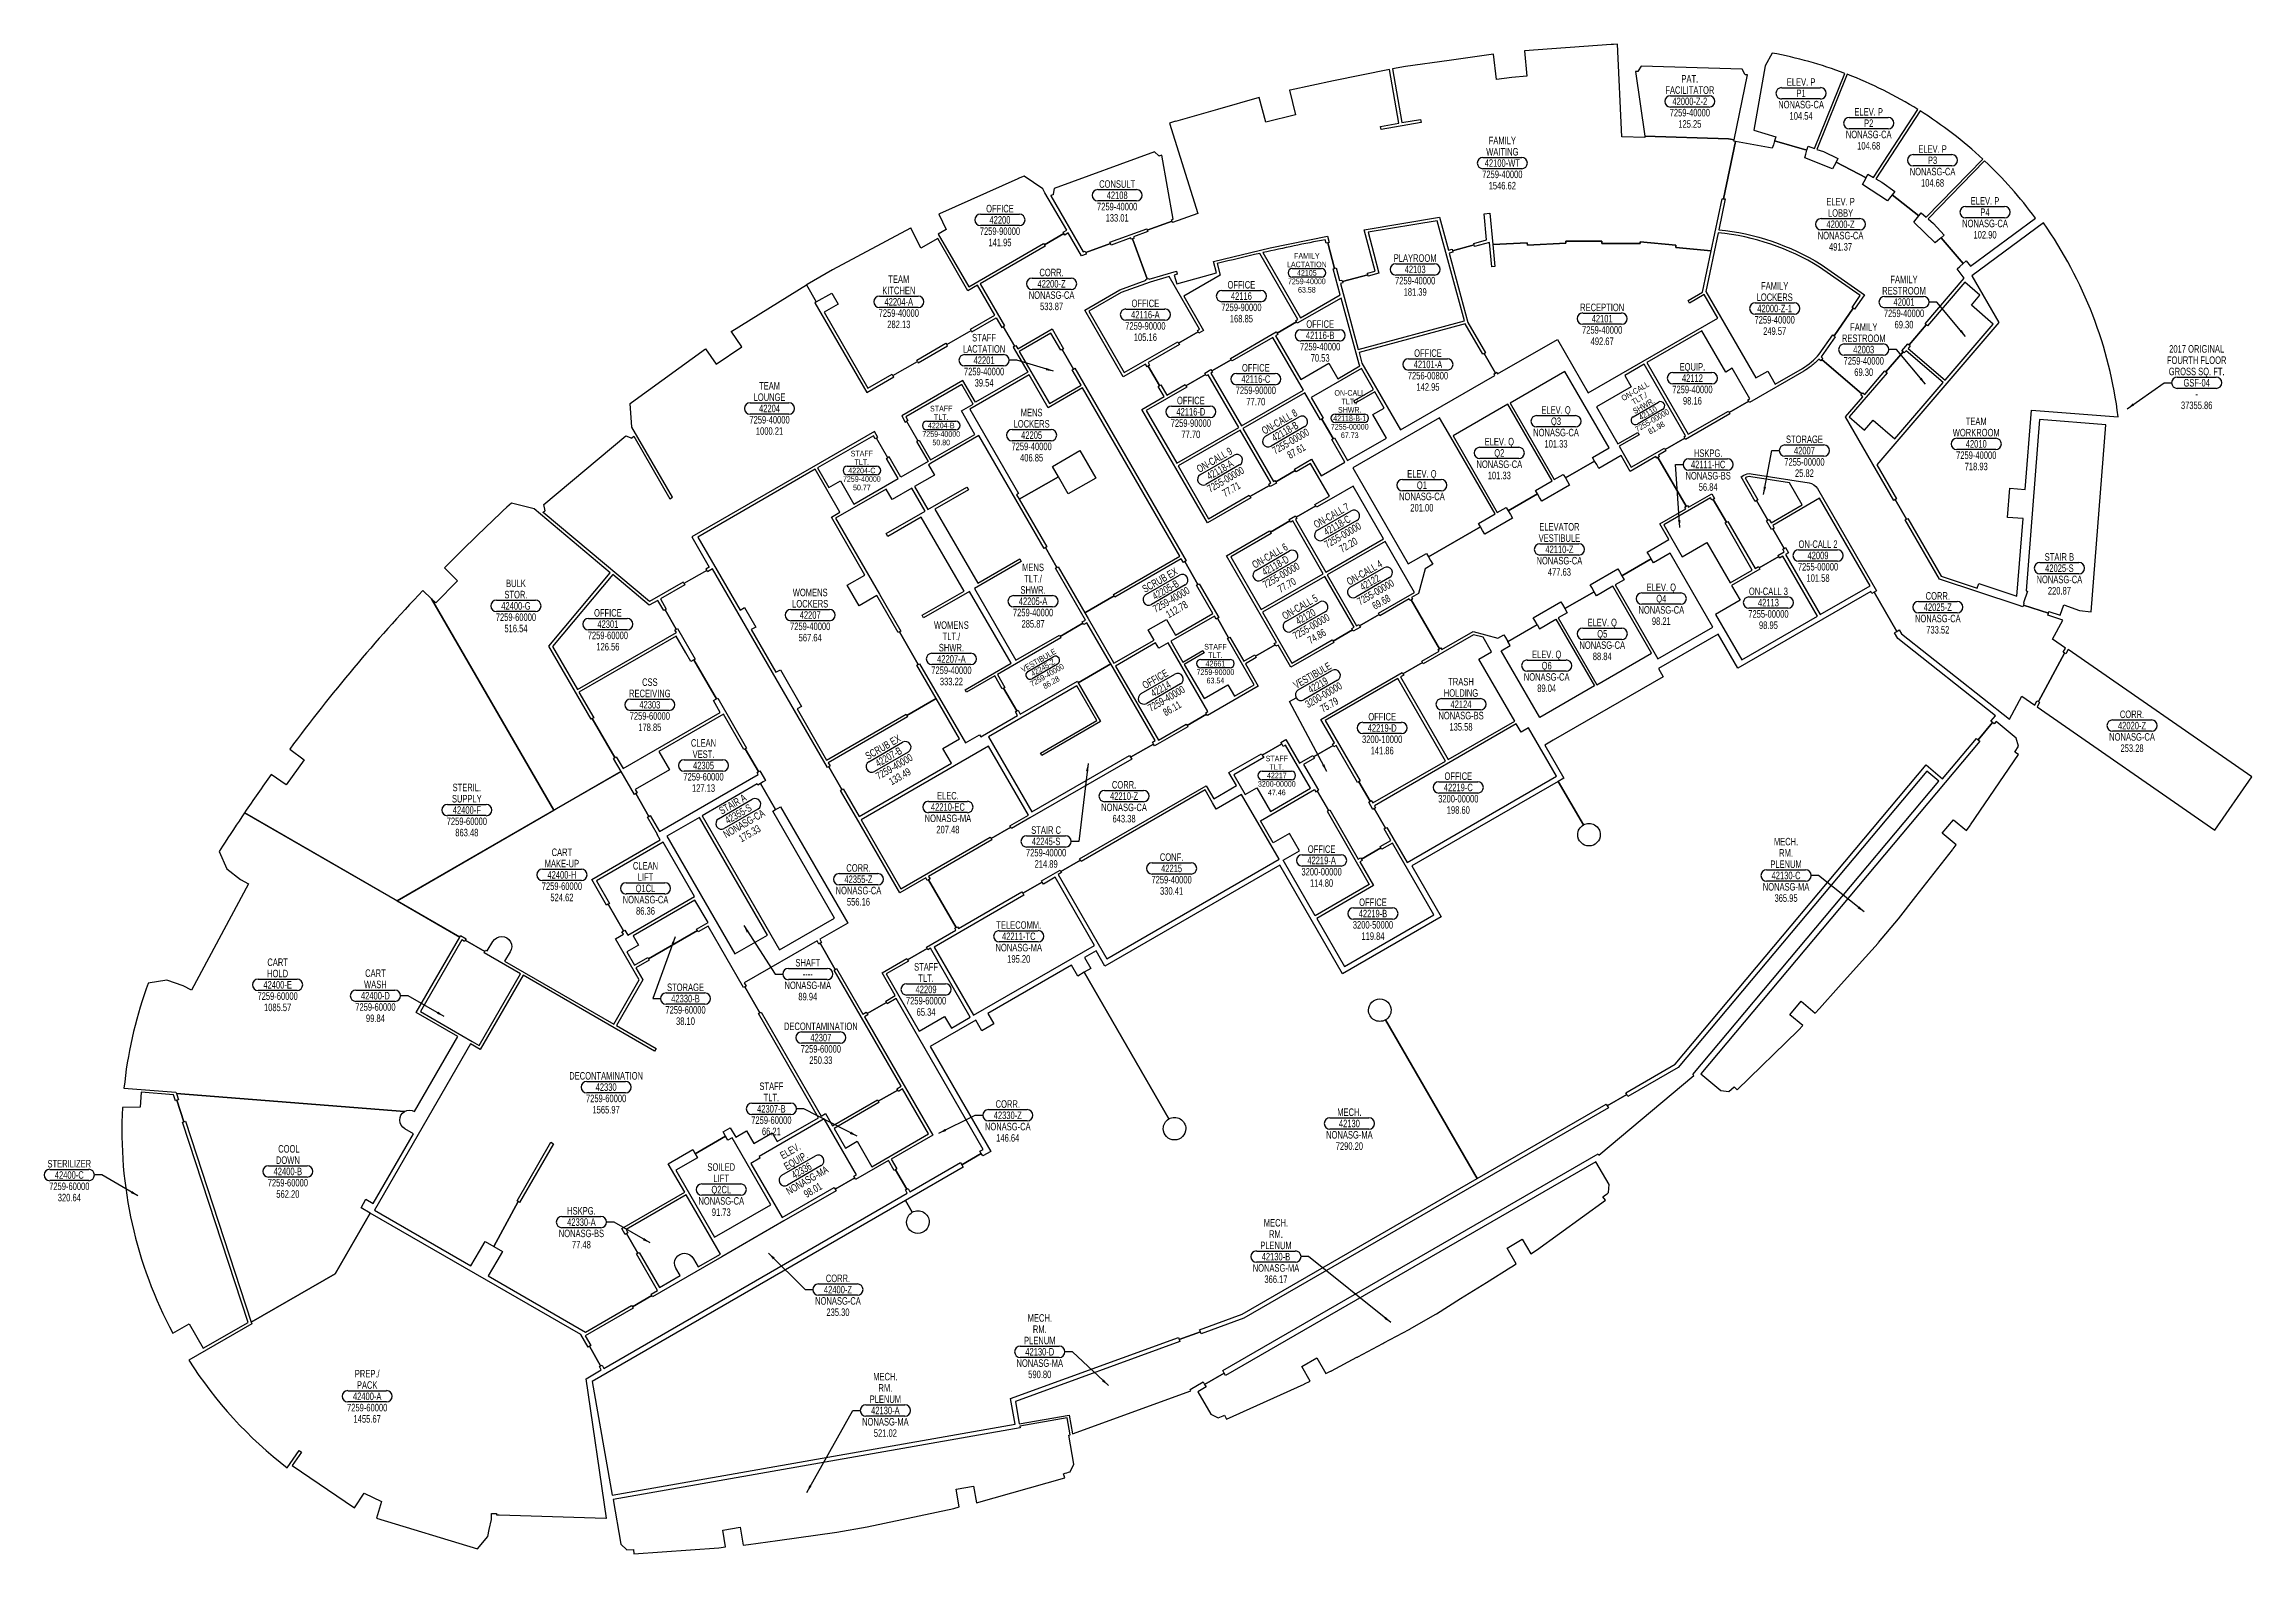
# Model space of a CAD drawing. Extents: x -1896 to 1625, y 4914 to 7322.
import ezdxf
from ezdxf.enums import TextEntityAlignment as Align

# ---------------------------------------------------------------- set-up
doc = ezdxf.new("R2010")
doc.units = 0
doc.header["$LTSCALE"] = 48
doc.header["$MEASUREMENT"] = 0
doc.layers.get('0').update_dxf_attribs({"linetype": 'CONTINUOUS'})
for name, color, linetype in [('AREA', 3, 'CONTINUOUS'), ('AREA2', 1, 'CONTINUOUS'), ('COSTC', 6, 'CONTINUOUS'), ('PLINE2', 5, 'CONTINUOUS'), ('ROOMNA', 4, 'CONTINUOUS'), ('ROOMNO', 4, 'CONTINUOUS'), ('ROOMOV', 4, 'CONTINUOUS')]:
    doc.layers.add(name, color=color, linetype=linetype)
doc.dimstyles.get("Standard").update_dxf_attribs({"dimtxt": 0.18, "dimasz": 12, "dimexe": 0.18, "dimexo": 0.0625, "dimgap": 0.09, "dimtad": 0, "dimtih": 1, "dimtoh": 1, "dimdec": 4, "dimzin": 0, "dimtxsty": 'STANDARD', "dimcen": 0.09, "dimazin": 3, "dimtfac": 1, "dimtdec": 4, "dimtofl": 0, "dimtmove": 0, "dimatfit": 3, "dimtolj": 1, "dimtzin": 0})

# ---------------------------------------------------------------- blocks, each defined once
blk = doc.blocks.new('ROOM')
at = {"layer": 'ROOMOV'}
for p, q in [((-31, 9), (31, 9)), ((31, -9), (-31, -9))]:
    blk.add_line(p, q, dxfattribs=at)
for centre, start, end in [((-31, 0), 90, 270), ((31, 0), 270, 90)]:
    blk.add_arc(centre, 9.04, start, end, dxfattribs=at)
at = {"width": 0.75, "flags": 1}
for tag, p in [('FLFIN', (-60, -36)), ('ICRA', (60, -36)), ('FLCOND', (-60, -60)), ('FLTYPE', (-60, -48)), ('WLFIN', (-60, -72)), ('SITE', (-24, -72)), ('UCODE', (24, -72)), ('USER1', (60, -48)), ('USER2', (60, -60)), ('USER3', (60, -72)), ('WLCOND', (-60, -96)), ('WLTYPE', (-60, -84)), ('CLFIN', (-60, -108)), ('COSTCD', (-24, -108)), ('BLDG', (-24, -84)), ('FLR', (-24, -96)), ('UDESC', (24, -84)), ('FCODE', (24, -96)), ('FDESC', (24, -108)), ('USER4', (60, -84)), ('USER5', (60, -96)), ('USER6', (60, -108)), ('CLCOND', (-60, -132)), ('CLTYPE', (-60, -120)), ('DEPTD', (-24, -120)), ('RDES', (-24, -132)), ('CONTACT', (24, -132)), ('DIVISION', (24, -120)), ('USER7', (60, -120)), ('USER8', (60, -132)), ('CLHT', (-60, -144)), ('BASE', (-60, -156)), ('CHDATE', (-24, -144)), ('CBACK', (-24, -156)), ('PRCONTACT', (24, -156)), ('OCCUP', (24, -144)), ('BLOCK2', (60, -156)), ('BLOCK', (60, -144))]:
    blk.add_attdef(tag, text='', height=6, dxfattribs=at).set_placement(p, align=Align.MIDDLE_CENTER)
at = {"layer": 'AREA', "width": 0.75}
blk.add_attdef('AREA', text='', height=12, dxfattribs=at).set_placement((0, -36), align=Align.MIDDLE_CENTER)
at = {"layer": 'AREA2', "width": 0.75}
blk.add_attdef('AREA2', text='', height=12, dxfattribs=at).set_placement((0, -36), align=Align.MIDDLE_CENTER)
at = {"layer": 'COSTC', "width": 0.75}
blk.add_attdef('COSTC', text='', height=12, dxfattribs=at).set_placement((0, -18), align=Align.MIDDLE_CENTER)
at = {"layer": 'ROOMNA', "width": 0.75}
for tag, p in [('RMNAA', (0, 54)), ('RMNAB', (0, 36)), ('RMNAC', (0, 18))]:
    blk.add_attdef(tag, text='', height=12, dxfattribs=at).set_placement(p, align=Align.MIDDLE_CENTER)
at = {"layer": 'ROOMNO', "width": 0.75}
blk.add_attdef('RMNU', text='', height=12, dxfattribs=at).set_placement((0, 0), align=Align.MIDDLE_CENTER)

msp = doc.modelspace()

# ---------------------------------------------------------------- linework, layer by layer
at = {"layer": 'PLINE2', "color": 6}
for points in [[(-56.1, 7051.8), (-96.2, 7037.2), (-97, 7039.5), (-136.5, 7025.1), (-135.7, 7022.8), (-158.4, 7014.5), (-157.6, 7012.2), (-159.9, 7011.3), (-136.6, 6947.4), (-134.3, 6948.3), (-133.8, 6946.9), (-90, 6959.5), (-88.7, 6954.8), (-93.5, 6953.4), (-89.7, 6939.7), (-26.2, 6956.9), (-31.2, 6975.2), (59.5, 6996.9), (150.9, 7015.6), (153.6, 7005.4), (151.3, 7004.8), (162.2, 6964.2), (164.6, 6964.9), (170.1, 6944.6), (173.9, 6945.6), (174.6, 6943.3), (215.1, 6954.1), (214.5, 6956.5), (227, 6959.8), (209.3, 7025.9), (329.4, 7045.7), (343.6, 6993.1), (349.4, 6994.6), (350, 6992.3), (384.8, 7001.7), (384.2, 7004), (404.3, 7009.5), (400.4, 7051.2), (409.6, 7052.1), (414.3, 7002.1), (469.4, 7005), (469.6, 7001.1), (530.9, 7004.2), (530.7, 7007.6), (588, 7007.5), (588, 7003.6), (649.2, 7003.6), (649.5, 7006.4), (706.5, 7001.2), (706.2, 6997.3), (762.6, 6992.2), (779.9, 7075.3), (782.3, 7075.2), (801.3, 7166.5), (798.9, 7166.9), (799.4, 7169.3), (790.3, 7170.9), (656.7, 7174.9), (657, 7172.8), (620.3, 7173.8), (613.5, 7321.7), (607, 7321.3), (603.5, 7321.1), (603.4, 7321.2), (603.1, 7321.1), (603.2, 7321), (465.2, 7311), (468.7, 7270.9), (444.5, 7268.3), (420.2, 7265.6), (415.7, 7305.7), (344.9, 7295.8), (275, 7285.9), (254.5, 7282.3), (269.6, 7196.6), (299.3, 7201.8), (300.1, 7197), (236.2, 7185.8), (235.4, 7190.6), (264.8, 7195.8), (249.7, 7281.4), (160.2, 7263.2), (91.2, 7248.6), (90.2, 7248.4), (99.7, 7209.2), (52.3, 7197.5), (42, 7236.4), (-24.8, 7217.5), (-91.4, 7198.5), (-91.5, 7198.7), (-96.2, 7197.3), (-101.1, 7195.7)], [(820.8, 7272.9), (817.2, 7273), (817.2, 7272.9), (816.8, 7272.9), (816.3, 7273.8), (811.9, 7281.9), (651.2, 7286.7), (646.3, 7279), (645.5, 7277.8), (645.5, 7278), (645.3, 7278), (645.3, 7278.1), (641.7, 7278.2), (641.7, 7278), (656.7, 7174.9), (790.3, 7170.9), (799.4, 7169.3)], [(-113.5, 7144.5), (-113.5, 7144.7), (-117, 7143.5), (-116.9, 7143.4), (-117.3, 7143.3), (-118, 7143.9), (-125.1, 7149.8), (-285, 7091.6), (-286.6, 7082.5), (-286.9, 7081.3), (-286.9, 7081.5), (-287.2, 7081.4), (-287.2, 7081.5), (-290.6, 7080.3), (-290.5, 7080), (-238.8, 6990.5), (-235.6, 6991.6), (-234.7, 6989.4), (-195.3, 7003.7), (-196.1, 7006), (-137.3, 7027.4), (-136.5, 7025.1), (-97, 7039.5), (-97.9, 7041.8), (-95.5, 7042.6)], [(-379.8, 6889.7), (-407.2, 6937.2), (-422.5, 6928.3), (-470.8, 7011.9), (-497.4, 6996.5), (-513.4, 7028.7), (-514.2, 7028.2), (-638.7, 6961.9), (-679, 6938.6), (-680.1, 6938), (-664.4, 6910.7), (-639.7, 6924.9), (-629.5, 6907.2), (-652, 6894.2), (-582, 6772.9), (-543.3, 6795.3), (-542.1, 6793.2), (-503.1, 6815.7), (-504.3, 6817.8), (-457.6, 6844.8), (-456.4, 6842.7), (-417.4, 6865.2), (-418.6, 6867.3)], [(-145, 6739.3), (-109.6, 6759.7), (-119, 6776), (-116.9, 6777.2), (-134.9, 6808.4), (-137, 6807.2), (-139.6, 6811.7), (-175, 6791.2), (-236.4, 6897.6), (-180.2, 6930), (-138.4, 6945.2), (-138.9, 6946.6), (-136.6, 6947.4), (-159.9, 7011.3), (-162.2, 7010.5), (-163, 7012.9), (-194.4, 7001.4), (-195.3, 7003.7), (-234.7, 6989.4), (-233.9, 6987.1), (-241.6, 6984.3), (-262.6, 7020.6), (-268.2, 7017.4), (-269.4, 7019.6), (-300.6, 7001.5), (-299.3, 6999.4), (-403, 6939.6), (-364.1, 6872.3), (-366.2, 6871.1), (-348.2, 6839.9), (-346.1, 6841.1), (-343.1, 6835.9), (-288.3, 6867.6), (-270.1, 6835.9), (-272.2, 6834.7), (-254.2, 6803.5), (-252.1, 6804.8), (-74.8, 6497.8), (-76.9, 6496.6), (-55.9, 6460.2), (-53.8, 6461.4), (-22.7, 6407.5), (-24.8, 6406.3), (-6.8, 6375.1), (-4.7, 6376.3), (17.5, 6337.8), (34.9, 6347.8), (36.1, 6345.7), (67.2, 6363.7), (66, 6365.8), (69.5, 6367.8), (-10.3, 6506), (58.5, 6545.8), (59.7, 6543.6), (90.9, 6561.6), (89.7, 6563.8), (99.6, 6569.5), (100.8, 6567.4), (132, 6585.4), (130.8, 6587.5), (153.8, 6600.8), (123.6, 6653.1), (100.6, 6639.8), (99.4, 6641.9), (68.2, 6623.9), (69.4, 6621.8), (59.4, 6616.1), (58.2, 6618.2), (27.1, 6600.2), (28.3, 6598.1), (-40.5, 6558.4)], [(325.8, 7040.2), (215.4, 7022), (224.7, 6987.2), (232.9, 6956.4), (215.8, 6951.8), (215.1, 6954.1), (174.6, 6943.3), (175.2, 6940.9), (171.4, 6939.9), (199.8, 6834.9), (369.1, 6880.3)], [(749, 6926.5), (762.7, 6992.2), (706.2, 6997.3), (706.5, 7001.2), (649.5, 7006.4), (649.2, 7003.6), (588, 7003.6), (588, 7007.5), (530.7, 7007.6), (530.9, 7004.2), (469.6, 7001.1), (469.4, 7005), (414.3, 7002.1), (417.6, 6967.2), (412.8, 6966.8), (409.1, 7005.7), (385.4, 6999.3), (384.8, 7001.7), (350, 6992.3), (350.7, 6989.9), (344.9, 6988.3), (374.8, 6877.9), (402.6, 6829.7), (400.5, 6828.5), (418.5, 6797.3), (420.6, 6798.6), (422.1, 6796), (517.5, 6851), (566.7, 6765.8), (773.1, 6884.9), (751.5, 6922.3), (728.1, 6908.8), (725.7, 6913)], [(-862.9, 6535.9), (-835.1, 6487.7), (-840.3, 6484.7), (-839, 6482.6), (-875.4, 6461.6), (-876.6, 6463.7), (-930.2, 6432.8), (-1099.8, 6575.1), (-1099.9, 6575.2), (-1097.1, 6577.6), (-1097.1, 6577.5), (-1096.9, 6577.6), (-1096.8, 6577.5), (-1098.6, 6587.8), (-968.2, 6697.2), (-958.6, 6693.7), (-958.3, 6693.9), (-958.4, 6694), (-955.5, 6696.4), (-898.1, 6596.8), (-893.8, 6599.2), (-958.5, 6711.2), (-961.3, 6748.5), (-953.3, 6754.6), (-953.2, 6754.5), (-840.8, 6835.7), (-824, 6811.6), (-783.3, 6839), (-799.9, 6864), (-799.7, 6864.1), (-799.4, 6863.7), (-798.9, 6864), (-798.8, 6863.9), (-680.1, 6938), (-664.4, 6910.7), (-666.5, 6909.5), (-583.8, 6766.3), (-540.9, 6791), (-542.1, 6793.2), (-503.1, 6815.7), (-501.9, 6813.5), (-455.1, 6840.5), (-456.4, 6842.7), (-417.4, 6865.2), (-416.2, 6863), (-377.3, 6885.5), (-368.3, 6869.9), (-366.2, 6871.1), (-348.2, 6839.9), (-350.3, 6838.7), (-327.2, 6798.6), (-410.3, 6750.6), (-430.5, 6785.5), (-528.2, 6729.1), (-522.5, 6719.2), (-520.4, 6720.4), (-502.4, 6689.2), (-504.5, 6688), (-486.2, 6656.3), (-529.5, 6631.3), (-548.1, 6663.5), (-550.2, 6662.2), (-568.2, 6693.4), (-566.1, 6694.6), (-571.5, 6704.1)], [(-101.9, 6951.1), (-132.1, 6942.3), (-178.2, 6925.5), (-229.7, 6895.8), (-173.2, 6797.9), (-87.8, 6847.2), (-86.6, 6845), (-55.4, 6863), (-56.6, 6865.2), (-53.4, 6867)], [(1212.5, 6875.3), (1177.5, 6905.3), (1191.2, 6921.2), (1166.9, 6942), (1107.4, 6872.6), (1105.5, 6874.2), (1078.2, 6842.3), (1080.1, 6840.7), (1076.5, 6836.5), (1135.7, 6785.7)], [(172.5, 6916.9), (102.7, 6876.6), (101.4, 6878.7), (70.3, 6860.7), (71.5, 6858.6), (68.1, 6856.7), (108.2, 6787.2), (153, 6813), (167.2, 6788.3), (202.6, 6808.8), (201.1, 6811.3)], [(400.5, 6828.5), (398.4, 6827.3), (370.5, 6875.6), (201.1, 6830.2), (205.7, 6813.2), (267.2, 6706.6), (417.9, 6793.5), (416.4, 6796.1), (418.5, 6797.3)], [(-256.3, 6802.3), (-254.2, 6803.5), (-272.2, 6834.7), (-274.3, 6833.5), (-290.1, 6860.9), (-340.7, 6831.7), (-292.7, 6748.6), (-242.1, 6777.8)], [(63.9, 6854.2), (-1.4, 6816.5), (-2.6, 6818.6), (-33.8, 6800.6), (-32.6, 6798.5), (-35.1, 6797.1), (13.5, 6713), (112.5, 6770.1)], [(796.2, 6804.9), (785.8, 6798.9), (747.8, 6864.7), (660.1, 6814), (726.1, 6699.7), (790.2, 6736.7), (791.4, 6734.6), (822.5, 6752.6), (821.3, 6754.7), (824.2, 6756.4)], [(1132.5, 6782), (1073.3, 6832.8), (1070.4, 6829.4), (1068.5, 6831), (1041.2, 6799.1), (1043.1, 6797.5), (982.8, 6727.2), (1007.1, 6706.4), (1020.8, 6722.3), (1055.7, 6692.4)], [(-239.7, 6773.6), (-294.5, 6741.9), (-324.8, 6794.4), (-419.6, 6739.7), (-341.9, 6605.1), (-344.9, 6603.3), (-340.7, 6596), (-278.4, 6632), (-287.9, 6648.4), (-244, 6673.8), (-218.6, 6629.9), (-262.6, 6604.5), (-278.4, 6632), (-340.7, 6596), (-296.9, 6520.1), (-299, 6518.9), (-280.7, 6487.3), (-278.6, 6488.5), (-236.1, 6414.9), (-189.5, 6441.8), (-190.7, 6443.9), (-84.7, 6505.1)], [(-39.3, 6794.6), (-42.6, 6792.8), (-43.8, 6794.9), (-74.9, 6776.9), (-73.7, 6774.8), (-138.3, 6737.5), (-89.7, 6653.4), (9.3, 6710.5)], [(241.4, 6741.5), (226.4, 6767.5), (194.8, 6749.2), (192.6, 6752.9), (224.3, 6771.2), (205, 6804.5), (124.9, 6758.3), (144.1, 6725.1), (142, 6723.9), (160, 6692.7), (162.1, 6693.9), (182.9, 6657.9), (244.8, 6693.6), (223.3, 6731)], [(529.5, 6799.9), (442, 6749.4), (512.5, 6627.3), (526.8, 6635.6), (530.1, 6630), (576.8, 6657), (573.6, 6662.6), (600, 6677.8)], [(655.8, 6811.6), (624.7, 6793.6), (635.2, 6775.4), (579.6, 6743.4), (613.8, 6684.3), (645.4, 6702.5), (647.6, 6698.9), (615.9, 6680.6), (635.2, 6647.2), (688.1, 6677.7), (689.3, 6675.6), (720.5, 6693.6), (719.3, 6695.7), (721.9, 6697.2)], [(-433, 6736.9), (-414.3, 6747.7), (-432.3, 6778.8), (-521.6, 6727.3), (-518.3, 6721.6), (-520.4, 6720.4), (-502.4, 6689.2), (-500.3, 6690.5), (-482, 6658.8), (-411.4, 6699.5)], [(157.9, 6691.5), (160, 6692.7), (142, 6723.9), (139.9, 6722.6), (114.9, 6765.9), (15.9, 6708.7), (64.5, 6624.6), (67, 6626.1), (68.2, 6623.9), (99.4, 6641.9), (98.1, 6644.1), (125.4, 6659.8), (140.6, 6633.4), (178.7, 6655.4)], [(347.6, 6694.9), (329.6, 6726.1), (191.1, 6646.1), (279.6, 6492.8), (308.6, 6509.6), (311.8, 6504), (395, 6552), (391.7, 6557.6), (418.1, 6572.8), (347.6, 6694.9)], [(438.6, 6747.4), (351.1, 6696.9), (421.6, 6574.8), (435.9, 6583.1), (439.1, 6577.5), (485.9, 6604.5), (482.6, 6610.1), (509.1, 6625.3)], [(-552.3, 6661), (-550.2, 6662.2), (-568.2, 6693.4), (-570.3, 6692.2), (-573.3, 6697.4), (-662.5, 6645.9), (-644.5, 6614.7), (-625.9, 6625.5), (-604.3, 6588.1), (-533.8, 6628.9)], [(-282.8, 6486), (-280.7, 6487.3), (-299, 6518.9), (-301.1, 6517.7), (-405, 6697.6), (-479.6, 6654.5), (-485.4, 6651.1), (-475.9, 6634.6), (-507.6, 6616.3), (-486.4, 6579.5), (-424.1, 6615.4), (-421.6, 6611.2), (-475.1, 6580.4), (-406.9, 6462.2), (-339.9, 6500.9), (-337.5, 6496.7), (-412.2, 6453.5), (-346.2, 6339.2), (-276.7, 6379.4), (-275.5, 6377.3), (-239.1, 6398.3), (-240.3, 6400.4), (-235.1, 6403.4)], [(11.7, 6706.3), (-87.3, 6649.1), (-38.7, 6565), (25.8, 6602.3), (27.1, 6600.2), (58.2, 6618.2), (57, 6620.3), (60.3, 6622.2)], [(1391.8, 6714.8), (1286.4, 6723.1), (1264.9, 6450), (1266.9, 6449.3), (1260.4, 6430.6), (1261.3, 6430.3), (1260.4, 6427.4), (1300.3, 6414.2), (1301.2, 6417.1), (1319.3, 6411.2), (1325.1, 6427.9), (1349.9, 6418.8), (1368.5, 6416.5)], [(666.8, 6501.1), (662.7, 6508.2), (662.7, 6508.2), (660.6, 6511.9), (695.2, 6531.9), (680.7, 6557), (722.2, 6580.9), (720.7, 6583.5), (722.8, 6584.8), (677.8, 6662.7), (675.7, 6661.5), (674.2, 6664.1), (633.4, 6640.5), (618.9, 6665.6), (583.6, 6645.3), (580.1, 6651.3), (576.8, 6657), (530.1, 6630), (533.3, 6624.3), (536.8, 6618.3), (492.6, 6592.8), (489.1, 6598.8), (485.9, 6604.5), (439.1, 6577.5), (442.4, 6571.8), (445.9, 6565.8), (401.7, 6540.3), (398.2, 6546.4), (395, 6552), (311.8, 6504), (315.1, 6498.3), (315.1, 6498.3), (318.6, 6492.3), (306.6, 6485.3), (296, 6445.7), (296, 6445.7), (285, 6439.4), (286.5, 6436.8), (284.4, 6435.6), (329.4, 6357.7), (331.5, 6358.9), (333, 6356.3), (383, 6385.1), (422.6, 6374.5), (431.9, 6379.9), (434.4, 6375.6), (438.2, 6369.1), (485, 6396.1), (481.2, 6402.6), (478.7, 6406.9), (522.9, 6432.4), (525.4, 6428.1), (525.4, 6428.1), (529.1, 6421.6), (575.9, 6448.6), (572.1, 6455.1), (569.6, 6459.4), (613.8, 6484.9), (616.3, 6480.6), (620.1, 6474.1)], [(-503.8, 6331.4), (-501.7, 6332.6), (-531.7, 6384.5), (-533.8, 6383.3), (-568, 6442.4), (-596.1, 6426.2), (-615, 6458.9), (-586.8, 6475.1), (-640.1, 6567.5), (-626.6, 6575.3), (-666.2, 6643.8), (-853.3, 6535.8), (-786, 6419.3), (-778.9, 6423.4), (-760.9, 6392.3), (-768, 6388.1), (-728.7, 6320.1), (-721.6, 6324.2), (-687.9, 6265.8), (-695, 6261.7), (-647.9, 6180.1), (-521.1, 6253.3), (-519.9, 6251.2), (-473.1, 6278.2)], [(-496.9, 6567.7), (-550.3, 6536.9), (-552.7, 6541.2), (-490.6, 6577), (-511.8, 6613.8), (-543.5, 6595.6), (-553, 6612.1), (-633.5, 6565.7), (-563.7, 6444.9), (-529.6, 6385.8), (-531.7, 6384.5), (-501.7, 6332.6), (-499.6, 6333.8), (-426.7, 6207.5), (-404.2, 6220.5), (-402.2, 6217), (-399.2, 6218.7), (-343.3, 6251), (-346.9, 6257.3), (-344.8, 6258.5), (-365.8, 6294.9), (-367.9, 6293.7), (-379.8, 6314.2), (-424.8, 6288.2), (-427.2, 6292.4), (-353.8, 6334.8), (-419.8, 6449.2), (-493.2, 6406.8), (-495.7, 6411), (-428.7, 6449.6)], [(191.5, 6616.9), (160.4, 6599), (133.2, 6583.3), (132, 6585.4), (100.8, 6567.4), (102, 6565.3), (99.6, 6563.8), (148.1, 6479.7), (240, 6532.8)], [(784.7, 6558.3), (786.9, 6559.5), (765.9, 6595.9), (763.7, 6594.7), (761.7, 6598.2), (687.3, 6555.2), (716.6, 6504.4), (755.6, 6526.9), (792.8, 6462.5), (828.2, 6483)], [(935.6, 6597.6), (860.7, 6554.3), (863.1, 6550), (861, 6548.8), (879, 6517.6), (881.1, 6518.9), (885.9, 6510.7), (881, 6507.8), (936.2, 6412.2), (1016, 6458.2)], [(95.3, 6561.4), (92.1, 6559.5), (90.9, 6561.6), (59.7, 6543.6), (60.9, 6541.5), (-3.6, 6504.3), (44.9, 6420.1), (143.9, 6477.3)], [(242.5, 6528.6), (150.5, 6475.5), (197.3, 6394.4), (200.8, 6396.4), (202, 6394.3), (233.1, 6412.3), (231.9, 6414.4), (289.3, 6447.5)], [(-485.2, 5989.3), (-487.3, 5988.1), (-489.6, 5992.2), (-531.2, 5968.2), (-600.2, 6087.8), (-625.7, 6131.8), (-623.6, 6133.1), (-644.6, 6169.4), (-646.7, 6168.2), (-829.7, 6485.2), (-837.8, 6480.5), (-839, 6482.6), (-875.4, 6461.6), (-874.2, 6459.5), (-912.8, 6437.2), (-903.5, 6421), (-905.6, 6419.8), (-887.6, 6388.7), (-885.5, 6389.9), (-857.4, 6341.2), (-859.5, 6340), (-823.5, 6277.6), (-821.4, 6278.8), (-775.5, 6199.3), (-777.6, 6198), (-756.6, 6161.7), (-754.5, 6162.9), (-745.4, 6147.3), (-748.9, 6145.3), (-753.2, 6142.8), (-729.2, 6101.2), (-724.9, 6103.7), (-721.4, 6105.7), (-614.3, 5920.2), (-658.9, 5894.4), (-655.9, 5889.2), (-658, 5888), (-634, 5846.4), (-631.9, 5847.7), (-589.9, 5774.9), (-584.7, 5777.9), (-583.5, 5775.8), (-552.3, 5793.8), (-553.5, 5795.9), (-538.4, 5804.7), (-559.4, 5841), (-519.9, 5863.8), (-518.7, 5861.7), (-487.5, 5879.7), (-488.7, 5881.8), (-441.6, 5909), (-443.3, 5911.9), (-441.2, 5913.1)], [(-58, 6459), (-55.9, 6460.2), (-76.9, 6496.6), (-79, 6495.3), (-82.3, 6500.9), (-188.3, 6439.7), (-189.5, 6441.8), (-236.1, 6414.9), (-230.9, 6405.8), (-230.9, 6405.8), (-192.6, 6339.5), (-189.7, 6334.4), (-125.7, 6371.3), (-135.1, 6387.6), (-106.1, 6404.4), (-91.8, 6379.5), (-32.1, 6414)], [(697, 6509.8), (670.6, 6494.6), (666.8, 6501.1), (620.1, 6474.1), (623.8, 6467.6), (609.5, 6459.3), (671, 6352.8), (671, 6352.8), (677.5, 6341.6), (765, 6392.1)], [(876.8, 6505.4), (871.5, 6502.3), (870.3, 6504.5), (839.1, 6486.5), (840.3, 6484.3), (795.2, 6458.3), (808.7, 6434.9), (769.7, 6412.4), (811.5, 6340.1), (932, 6409.7)], [(-887.5, 6383.6), (-889.7, 6387.4), (-887.6, 6388.7), (-905.6, 6419.8), (-907.7, 6418.6), (-917, 6434.7), (-930.7, 6426.9), (-989, 6475.8), (-1085, 6361.4), (-1045.2, 6292.6)], [(146.3, 6473), (47.4, 6415.9), (94.2, 6334.8), (158.4, 6371.9), (159.6, 6369.8), (190.8, 6387.8), (189.6, 6389.9), (193.1, 6391.9)], [(605.9, 6457.2), (579.6, 6442.1), (575.9, 6448.6), (529.1, 6421.6), (532.9, 6415.1), (518.6, 6406.8), (580.1, 6300.3), (667.3, 6350.7)], [(-275.7, 6004.8), (-274.5, 6002.7), (-243.3, 6020.7), (-244.5, 6022.8), (-42.7, 6139.3), (-30.7, 6118.5), (5.6, 6139.5), (-6.4, 6160.3), (45.4, 6190.2), (46.7, 6188.1), (77.8, 6206.1), (76.6, 6208.2), (84.6, 6212.9), (106.3, 6175.3), (127.4, 6187.4), (128.7, 6185.3), (159.8, 6203.3), (158.6, 6205.4), (162.1, 6207.4), (140.4, 6245), (269.9, 6319.9), (271.2, 6317.7), (302.3, 6335.7), (301.1, 6337.9), (328.8, 6353.8), (327.3, 6356.4), (329.4, 6357.7), (284.4, 6435.6), (282.3, 6434.4), (280.8, 6437), (234.4, 6410.2), (233.1, 6412.3), (202, 6394.3), (203.2, 6392.2), (192, 6385.7), (190.8, 6387.8), (159.6, 6369.8), (160.9, 6367.7), (92.4, 6328.2), (71.9, 6363.6), (68.5, 6361.6), (67.2, 6363.7), (36.1, 6345.7), (37.3, 6343.6), (20, 6333.6), (40.4, 6298.2), (-40.8, 6251.3), (-42, 6253.4), (-73.2, 6235.4), (-72, 6233.3), (-116.5, 6207.6), (-125, 6202.7), (-126.7, 6205.6), (-163.1, 6184.7), (-161.4, 6181.7), (-323.7, 6087.9), (-353.2, 6070.9), (-354.4, 6073.1), (-385.6, 6055.1), (-384.4, 6052.9), (-485.4, 5994.6), (-483, 5990.6), (-485.2, 5989.3), (-441.2, 5913.1), (-439, 5914.3), (-437.4, 5911.5), (-336.4, 5969.8), (-335.1, 5967.7), (-304, 5985.7), (-305.2, 5987.8)], [(-8.9, 6373.9), (-6.8, 6375.1), (-24.8, 6406.3), (-26.9, 6405), (-29.6, 6409.7), (-98.9, 6369.7), (-79.7, 6336.4), (-48, 6354.7), (-45.9, 6351), (-77.5, 6332.7), (-46, 6278.2), (-7.9, 6300.2), (2.6, 6282), (33.8, 6300)], [(-828.2, 6274.9), (-823.5, 6277.6), (-859.5, 6340), (-864.2, 6337.3), (-872.3, 6351.3), (-887.7, 6377.9), (-1042.8, 6288.3), (-1019.3, 6247.7), (-1021.5, 6246.5), (-985.5, 6184.1), (-983.3, 6185.3), (-972.5, 6166.6), (-817.4, 6256.1)], [(-194.7, 6333.4), (-196.8, 6337), (-232.7, 6399.1), (-237.9, 6396.1), (-239.1, 6398.3), (-275.5, 6377.3), (-274.3, 6375.1), (-375.6, 6316.7), (-363.7, 6296.1), (-365.8, 6294.9), (-344.8, 6258.5), (-342.7, 6259.7), (-339.1, 6253.4), (-248.1, 6305.9), (-246.7, 6303.4)], [(392.3, 6341.1), (412.2, 6352.6), (398.8, 6375.9), (383.7, 6379.9), (303.6, 6333.6), (302.3, 6335.7), (271.2, 6317.7), (272.4, 6315.6), (267.2, 6312.6), (343.2, 6181), (449.3, 6242.3)], [(485, 6396.1), (488.7, 6389.6), (515.1, 6404.8), (576.6, 6298.3), (489.2, 6247.9), (427.7, 6354.4), (441.9, 6362.6), (438.2, 6369.1)], [(-103.1, 6367.3), (-118.3, 6358.5), (-123.3, 6367.1), (-187.2, 6330.1), (-118.9, 6211.8), (-74.4, 6237.5), (-73.2, 6235.4), (-42, 6253.4), (-43.2, 6255.5), (-39.8, 6257.5)], [(1331.9, 6356.7), (1328.1, 6349.7), (1326, 6350.8), (1284.3, 6273.3), (1286.4, 6272.2), (1282.6, 6265), (1565.8, 6068.6), (1624.8, 6153.6)], [(-194.7, 6333.4), (-246.7, 6303.4), (-211.1, 6241.7), (-304.9, 6187.6), (-307, 6191.3), (-216.9, 6243.3), (-248.9, 6298.7), (-389.7, 6217.4), (-320.6, 6097.7), (-164.8, 6187.6), (-163.1, 6184.7), (-126.7, 6205.6), (-128.5, 6208.6), (-124.1, 6211.1)], [(263, 6310.2), (147, 6243.3), (202.7, 6146.8), (200.6, 6145.6), (218.6, 6114.4), (220.7, 6115.7), (223, 6111.7), (338.9, 6178.6)], [(-448.8, 6175.2), (-462.4, 6198.7), (-436, 6213.9), (-473.1, 6278.2), (-519.9, 6251.2), (-518.7, 6249.1), (-645.5, 6175.9), (-642.5, 6170.7), (-644.6, 6169.4), (-623.6, 6133.1), (-621.5, 6134.3), (-596, 6090.2)], [(-756.8, 6157.2), (-758.7, 6160.5), (-756.6, 6161.7), (-777.6, 6198), (-779.7, 6196.8), (-812.3, 6253.4), (-915.2, 6194), (-898.4, 6164.8), (-953.2, 6133.2), (-950.2, 6128), (-952.3, 6126.8), (-931.3, 6090.4), (-929.2, 6091.6), (-914.5, 6066.1)], [(515.8, 6154.4), (471.3, 6231.5), (459.5, 6224.7), (451.7, 6238.1), (225.5, 6107.4), (227.5, 6103.9), (225.4, 6102.7), (243.4, 6071.5), (245.5, 6072.7), (277.7, 6017)], [(1252.5, 6189.1), (1246.7, 6192.7), (1252.7, 6202.1), (1249.2, 6214.8), (1217.3, 6241.6), (1214.1, 6237.8), (1211.4, 6240), (1188.3, 6212.4), (1190.9, 6210.2), (745.9, 5679.8), (777.8, 5653), (791, 5651.8), (799.1, 5659.3), (803.8, 5654.3), (901.2, 5748.9), (901.9, 5749.6), (901.9, 5749.6), (908.8, 5756.8), (888.2, 5774.1), (906.2, 5795.6), (928.5, 5776.8), (935.2, 5784.2), (935.2, 5784.2), (965.7, 5818.1), (965.7, 5818.1), (998.4, 5854.5), (998.4, 5854.5), (1028.9, 5888.4), (1029.5, 5889.1), (1061.1, 5926.8), (1089.1, 5962.6), (1089.1, 5962.6), (1118, 5999.6), (1118.1, 5999.6), (1147.3, 6037), (1147.3, 6037), (1147.9, 6037.8), (1148.5, 6038.6), (1153.3, 6045.1), (1131.2, 6063.7), (1149.2, 6085.1), (1169.8, 6067.8), (1175.6, 6075.8), (1175.6, 6075.8), (1176.2, 6076.7)], [(-326.2, 6092.3), (-389.7, 6202.3), (-592.8, 6085), (-529.3, 5975), (-386.9, 6057.3), (-385.6, 6055.1), (-354.4, 6073.1), (-355.7, 6075.3)], [(84, 6204.1), (80.2, 6202), (77.8, 6206.1), (46.7, 6188.1), (49.1, 6184), (1.5, 6156.5), (19.5, 6125.3), (38.1, 6136.1), (60, 6098.2), (123.9, 6135.1)], [(164.5, 6203.2), (161.1, 6201.2), (159.8, 6203.3), (128.7, 6185.3), (129.9, 6183.2), (112.6, 6173.2), (136.4, 6132), (134.2, 6130.8), (152.2, 6099.6), (154.4, 6100.8), (199.9, 6022), (203.6, 6024.2), (204.8, 6022.1), (236, 6040.1), (234.8, 6042.2), (251.8, 6052), (241.3, 6070.3), (243.4, 6071.5), (225.4, 6102.7), (223.3, 6101.4), (216.5, 6113.2), (218.6, 6114.4), (200.6, 6145.6), (198.5, 6144.4)], [(582.2, 5552), (583.3, 5550), (735, 5677.2), (733.2, 5678.7), (1125.7, 6146.4), (1106.5, 6162.5), (709.9, 5689.8), (629.9, 5643.6), (628.2, 5646.6), (597, 5628.6), (598.7, 5625.6), (17.6, 5290.1), (-50.7, 5265.2), (-51.9, 5268.5), (-85.7, 5256.2), (-84.5, 5252.9), (-346.9, 5157.4), (-340.6, 5121.8), (-261, 5135.8), (-255.7, 5105.8), (-67.3, 5174.3), (-68.4, 5176.3), (-47.3, 5188.5), (-45.1, 5184.6), (-13.9, 5202.6), (-16.2, 5206.5)], [(-733.6, 6098.7), (-729.2, 6101.2), (-753.2, 6142.8), (-757.6, 6140.3), (-758.6, 6142), (-846.3, 6091.4), (-722.8, 5877.5), (-635.1, 5928.1)], [(13.8, 6125.5), (-26.8, 6102), (-32.5, 6111.9), (-44.5, 6132.7), (-242.1, 6018.6), (-243.3, 6020.7), (-274.5, 6002.7), (-273.3, 6000.6), (-278.5, 5997.6), (-201, 5863.3), (73.6, 6021.9)], [(130.1, 6133), (132.1, 6129.6), (134.2, 6130.8), (152.2, 6099.6), (150.1, 6098.4), (217.5, 5981.8), (131.2, 5931.9), (80.1, 6020.3), (106.4, 6035.2), (90.1, 6063), (64, 6048.2), (43.8, 6083.2)], [(-850.8, 6088.8), (-902.5, 6058.9), (-794.2, 5871.2), (-742.4, 5901.1)], [(-908.5, 6049.2), (-1015.1, 5987.7), (-994.3, 5951.6), (-996.5, 5950.3), (-971.9, 5907.7), (-969.6, 5909), (-965.1, 5901.1), (-858.5, 5962.6)], [(254.3, 6047.8), (237.2, 6038), (236, 6040.1), (204.8, 6022.1), (206.1, 6020), (202.3, 6017.8), (224.1, 5980), (133.6, 5927.7), (177.8, 5851.1), (320.3, 5933.4)], [(-220.5, 5884.7), (-283.2, 5993.4), (-302.1, 5982.5), (-304, 5985.7), (-335.1, 5967.7), (-333.3, 5964.5), (-476.3, 5882), (-413.5, 5773.3)], [(-854, 5908.3), (-855.2, 5910.4), (-837, 5920.9), (-857.8, 5957), (-956.4, 5900.1), (-947.7, 5885), (-966.5, 5874.1), (-954.4, 5853.1), (-933.1, 5865.4), (-931.9, 5863.3)], [(-1135.9, 5839.4), (-1194.1, 5872.9), (-1192.8, 5875), (-1224, 5893), (-1225.2, 5890.9), (-1229.7, 5893.5), (-1295.7, 5779.2), (-1213.3, 5731.6), (-1201.9, 5725.1)], [(-636.1, 5845.2), (-634, 5846.4), (-658, 5888), (-660.1, 5886.8), (-663.1, 5892), (-779.2, 5825), (-776.2, 5819.8), (-778.3, 5818.6), (-754.3, 5777), (-752.2, 5778.2), (-656.4, 5612.4), (-649.6, 5616.3), (-638.4, 5596.9), (-567, 5638.1), (-565.8, 5636), (-534.6, 5654), (-535.9, 5656.1), (-529.2, 5660)], [(-482.2, 5880), (-486.3, 5877.6), (-487.5, 5879.7), (-518.7, 5861.7), (-517.5, 5859.6), (-552.7, 5839.3), (-500.1, 5748.1), (-459.7, 5771.4), (-448.9, 5752.8), (-418.8, 5770.2)], [(-537, 5799.8), (-551.1, 5791.7), (-552.3, 5793.8), (-583.5, 5775.8), (-582.3, 5773.7), (-587.5, 5770.7), (-478.7, 5582.2), (-545.1, 5543.8), (-536.1, 5528.2), (-538.2, 5527), (-520.2, 5495.8), (-518.1, 5497), (-515.1, 5491.9), (-434.6, 5538.4), (-432.4, 5534.6), (-401.2, 5552.6), (-403.4, 5556.4), (-398.2, 5559.4)], [(-526.7, 5655.7), (-533.4, 5651.9), (-534.6, 5654), (-565.8, 5636), (-564.6, 5633.9), (-636, 5592.7), (-618, 5561.5), (-599.4, 5572.2), (-576, 5531.7), (-485.3, 5584)], [(-651.9, 5607.9), (-755.7, 5548), (-754.3, 5545.5), (-768.9, 5537.1), (-718.9, 5450.5), (-635.8, 5498.5), (-634.3, 5495.9), (-603.1, 5513.9), (-604.6, 5516.5), (-600.5, 5518.9)], [(-798.5, 5577.9), (-805.2, 5574), (-808.9, 5580.5), (-857.4, 5552.5), (-853.7, 5546), (-888.3, 5526), (-826.7, 5419.2), (-736.9, 5471.1)], [(-519.3, 5489.4), (-522.3, 5494.6), (-520.2, 5495.8), (-538.2, 5527), (-540.3, 5525.8), (-549.3, 5541.4), (-601.6, 5511.2), (-603.1, 5513.9), (-634.3, 5495.9), (-632.7, 5493.2), (-715.9, 5445.2), (-715.9, 5445.2), (-814.8, 5388.1), (-814.8, 5388.1), (-925.3, 5324.3), (-926.5, 5326.4), (-957.7, 5308.4), (-956.5, 5306.3), (-1033, 5262.1), (-1024, 5246.5), (-1026.2, 5245.3), (-1008.2, 5214.1), (-1006, 5215.4), (-1003, 5210.2)]]:
    msp.add_lwpolyline(points, close=True, dxfattribs=at)
for points in [[(975.7, 7275.1, 0.044736), (859.8, 7307.5), (848.5, 7287.3), (830.5, 7184.5), (865.5, 7174.1), (863.6, 7167.8), (915.4, 7152.5), (917.3, 7158.8), (927.3, 7155.3)], [(1092.3, 7217.5, 0.046853), (979.5, 7273.6), (931, 7154), (941.5, 7150.3), (964.8, 7139.6), (961.7, 7133.7), (1009.6, 7108.7), (1012.6, 7114.6), (1021.7, 7109.2)], [(1195.7, 7138.5, 0.046853), (1095.7, 7215.3), (1025.2, 7107.2), (1034.7, 7101.6), (1055.5, 7086.6), (1051.4, 7081.4), (1093.6, 7047.7), (1097.7, 7052.9), (1105.6, 7045.9)], [(1129.4, 7012.9), (1124.3, 7008.6), (1119.9, 7004.9), (1085.8, 7038), (1089.4, 7042.5), (1093.6, 7047.7), (1051.4, 7081.4), (1047.2, 7076.3), (1043.7, 7071.8), (1003.8, 7097.7), (1006.5, 7102.8), (1009.6, 7108.7), (961.7, 7133.7), (958.6, 7127.8), (956, 7122.7), (911.9, 7140.6), (913.5, 7146.1), (915.4, 7152.5), (863.6, 7167.8), (861.8, 7161.4), (860.1, 7155.9), (801.3, 7166.5), (782.3, 7075.2, -0.000214), (784.8, 7075.1), (774.6, 7025.9, -0.113039), (938, 6970.4), (1007.1, 6921.9), (991.2, 6899.2), (989.2, 6900.5), (958.5, 6856.6), (960.5, 6855.2), (937.9, 6822.9), (940.6, 6820.6), (939, 6818.7), (1002.8, 6764.1), (1004.4, 6765.9), (1007.4, 6763.3), (1039.4, 6800.7), (1041.2, 6799.1), (1068.5, 6831), (1066.7, 6832.6), (1076.4, 6843.8), (1078.2, 6842.3), (1105.5, 6874.2), (1103.7, 6875.7), (1166, 6948.5), (1154.9, 6963.7), (1159.2, 6967.4), (1164.3, 6971.7)], [(-299.7, 7084.9), (-303.2, 7091), (-333, 7111.3), (-342.5, 7107.4), (-342.4, 7107.2), (-343.1, 7106.9), (-467.8, 7051), (-468.6, 7050.6, 0.000003), (-468.7, 7050.6), (-457.2, 7026.2), (-469.9, 7018.9), (-421.3, 6934.6), (-301.8, 7003.7), (-300.6, 7001.5), (-269.4, 7019.6), (-270.6, 7021.7), (-265, 7024.9)], [(1198.6, 7135.8), (1108.6, 7043.2), (1116.9, 7035.9), (1134.4, 7017.2), (1129.4, 7012.9), (1164.3, 6971.7), (1169.4, 6976), (1176.2, 6967.9), (1279.6, 7044.4, 0.045393)], [(159.9, 6963.6), (162.2, 6964.2), (151.3, 7004.8), (148.9, 7004.2), (147.3, 7009.9, 0.008863), (47.9, 6989.3), (107.9, 6885.2), (171.2, 6921.8)], [(935.3, 6966.3, 0.113276), (773.6, 7021.1), (754.2, 6927.3), (833.8, 6789.4), (852.9, 6800.4), (864.8, 6779.8), (908, 6804.7, 0.074792), (935, 6827.2), (956.5, 6858), (958.5, 6856.6), (989.2, 6900.5), (987.2, 6901.9), (1000.4, 6920.7)], [(1292.3, 7036.7), (1178.4, 6952.4), (1221.3, 6878.1), (1026.8, 6651.1), (1058.2, 6596.7), (1056.1, 6595.5), (1074.1, 6564.3), (1076.2, 6565.5), (1129.5, 6473.2), (1186.7, 6454.3), (1189.2, 6461.9), (1250.2, 6441.6), (1259.9, 6565.1), (1235, 6567), (1238.6, 6613.8), (1263.5, 6611.8), (1273.4, 6738.3), (1411.6, 6727.5, 0.123769)], [(101.4, 6878.7), (100.2, 6880.8), (103.7, 6882.8), (42.9, 6988.1, 0.006105), (-25.2, 6971.7), (-20.2, 6953.5), (-78.3, 6919.9), (-46.7, 6865.2), (-54.2, 6860.9), (-55.4, 6863), (-86.6, 6845), (-85.4, 6842.9), (-135.3, 6814.1), (-132.8, 6809.6), (-134.9, 6808.4), (-116.9, 6777.2), (-114.8, 6778.5), (-105.3, 6762.1), (-76.2, 6779), (-74.9, 6776.9), (-43.8, 6794.9), (-45, 6797), (-35, 6802.7), (-33.8, 6800.6), (-2.6, 6818.6), (-3.9, 6820.7), (69, 6862.8), (70.3, 6860.7)], [(1323.2, 6403.4), (1299.3, 6411.3), (1300.3, 6414.2), (1260.4, 6427.4), (1259.4, 6424.5), (1252.2, 6426.9), (1126.7, 6468.4), (1072, 6563.1), (1074.1, 6564.3), (1056.1, 6595.5), (1054, 6594.3), (976.9, 6727.7), (1004.2, 6759.6), (1001.2, 6762.2), (1002.8, 6764.1), (939, 6818.7), (937.4, 6816.9), (934.4, 6819.5, -0.034376), (921.8, 6808.3, -0.028078), (910.4, 6800.5), (823.7, 6750.5), (822.5, 6752.6), (791.4, 6734.6), (792.6, 6732.4), (721.7, 6691.5), (720.5, 6693.6), (689.3, 6675.6), (690.5, 6673.5), (678.4, 6666.5), (679.9, 6663.9), (677.8, 6662.7), (722.8, 6584.8), (724.9, 6586), (726.4, 6583.4), (763.5, 6604.8), (768, 6597.1), (765.9, 6595.9), (786.9, 6559.5), (789, 6560.8), (832.5, 6485.4), (837.9, 6488.6), (839.1, 6486.5), (870.3, 6504.5), (869.1, 6506.6), (879.2, 6512.4), (876.9, 6516.4), (879, 6517.6), (861, 6548.8), (858.9, 6547.6), (851, 6561.4), (853.1, 6562.6), (835.1, 6593.8), (833, 6592.6), (810.3, 6631.8), (814.5, 6634.3, -0.185258), (826.4, 6636.8), (918.7, 6622.2, -0.226496), (932.1, 6613), (932.2, 6613.1), (1026.4, 6450), (1022.6, 6447.8), (1058.6, 6385.4), (1062.4, 6387.6), (1066.1, 6381.2), (1238.2, 6245.4), (1257.9, 6282.1), (1257.9, 6282.1), (1257.9, 6282.1), (1278.5, 6267.8), (1282.1, 6274.5), (1284.3, 6273.3), (1326, 6350.8), (1323.8, 6352), (1327.4, 6358.6), (1306.8, 6372.9)], [(887.7, 6622.2), (825.6, 6632, 0.191804), (817, 6630), (837.2, 6595), (835.1, 6593.8), (853.1, 6562.6), (855.2, 6563.8), (858.2, 6558.6), (907.9, 6587.2)], [(-975.5, 6162), (-987.6, 6182.9), (-985.5, 6184.1), (-1021.5, 6246.5), (-1023.6, 6245.3), (-1090.9, 6361.9), (-992.8, 6478.9), (-1114, 6580.6), (-1150.3, 6589.9), (-1157.7, 6583.2, 0.012423), (-1257.2, 6486.5), (-1236.7, 6466.2), (-1270.8, 6430.8), (-1277.8, 6437.4), (-1083, 6100)], [(-1277.8, 6437.4), (-1291.7, 6450.7, 0.02962), (-1504.1, 6197.5), (-1480.9, 6180.4), (-1509.8, 6140.7), (-1533.4, 6157.3, 0.006664), (-1575.9, 6096.2), (-1332.7, 5955.8), (-1083, 6100)], [(1105.7, 6172.3), (1131.7, 6150.4), (1185.6, 6214.7), (1188.3, 6212.4), (1211.4, 6240), (1208.8, 6242.2), (1216.1, 6250.9), (1060.2, 6373.9), (1054.9, 6383.2), (1058.6, 6385.4), (1022.6, 6447.8), (1018.9, 6445.6), (1017, 6448.7), (805.3, 6326.5), (773.9, 6380.8), (678.8, 6325.9), (686.2, 6313), (510.8, 6211.8), (497.3, 6203.9), (527.7, 6151.2), (518.8, 6146.1), (558.8, 6076.8, -0.57735), (585.8, 6061.2, -1), (549.8, 6061.2, -0.267949), (558.8, 6076.8), (518.8, 6146.1), (285.4, 6011.3), (332.3, 5930.2), (174.6, 5839.2), (74.6, 6012.4), (-204.2, 5851.4), (-218.3, 5875.8), (-236.8, 5865.2), (-226.7, 5847.8), (-237.1, 5841.8), (-102.1, 5607.9, -0.57735), (-75.1, 5592.4, -1), (-111.1, 5592.4, -0.267949), (-102.1, 5607.9), (-237.1, 5841.8), (-247.5, 5835.8), (-257.6, 5853.2), (-390.9, 5776.2), (-381.4, 5759.6), (-400.4, 5748.6), (-410, 5765.2), (-482.7, 5723.2), (-386.2, 5556.2), (-399, 5548.8), (-401.2, 5552.6), (-432.4, 5534.6), (-430.2, 5530.8), (-522.1, 5477.8), (-511.3, 5459, -0.57735), (-484.3, 5443.4, -1), (-520.3, 5443.4, -0.267949), (-511.3, 5459), (-522.1, 5477.8), (-522.1, 5477.8), (-1022, 5189.1), (-989.8, 5007.8), (-347.5, 5121), (-354.7, 5162), (-86.9, 5259.4), (-85.7, 5256.2), (-51.9, 5268.5), (-53.1, 5271.7), (14.6, 5296.4), (389.3, 5512.7), (243.2, 5765.8, -0.57735), (216.2, 5781.4, -1), (252.2, 5781.4, -0.267949), (243.2, 5765.8), (389.3, 5512.7), (595.3, 5631.6), (597, 5628.6), (628.2, 5646.6), (626.4, 5649.6), (705.4, 5695.2)], [(-913.1, 6052.7), (-918.2, 6061.4), (-917.6, 6061.7), (-933.4, 6089.2), (-931.3, 6090.4), (-952.3, 6126.8), (-954.4, 6125.5), (-975.5, 6162), (-1332.7, 5955.8), (-1232.7, 5898), (-1231.5, 5900.2), (-1222.8, 5895.2), (-1224, 5893), (-1192.8, 5875), (-1191.6, 5877.2), (-1189.1, 5875.7), (-1180, 5890.8, -1.031684), (-1152.7, 5874.1), (-1161.4, 5859.7), (-987.4, 5759.2), (-946.6, 5829.9), (-984.3, 5895.2), (-971.9, 5902.4), (-974.2, 5906.4), (-971.9, 5907.7), (-996.5, 5950.3), (-998.8, 5949), (-1022.3, 5989.6)], [(-1232.7, 5898), (-1575.9, 6096.2, 0.005756), (-1611.3, 6042.6), (-1616.7, 6034.1), (-1604.4, 6006.8), (-1582.6, 5989.7), (-1569.5, 5982.6), (-1660.6, 5813.3), (-1673.7, 5820.4), (-1700, 5829.1), (-1729.7, 5824.4, 0.0003), (-1730, 5823.6), (-1732.9, 5815.3), (-1732.9, 5815.3, 0.059928), (-1768.3, 5656.9), (-1685.5, 5650.4), (-1684.8, 5648.2), (-1321, 5619.8, -0.270871), (-1304.9, 5620), (-1236.1, 5739.2), (-1302.3, 5777.4)], [(-756.4, 5775.8), (-754.3, 5777), (-778.3, 5818.6), (-780.4, 5817.4), (-837, 5915.3), (-852.8, 5906.2), (-854, 5908.3), (-931.9, 5863.3), (-930.7, 5861.2), (-952, 5848.9), (-941, 5829.9), (-983.2, 5756.8), (-919.8, 5720.2), (-922.2, 5716), (-1131.7, 5836.9), (-1200.1, 5718.4), (-1215.7, 5727.4), (-1368.8, 5462.3), (-1215.1, 5373.5), (-1201.5, 5397.1, -0.004585), (-1201.3, 5397.3), (-1192.5, 5412.7), (-1178.6, 5404.7), (-1139.5, 5476.1), (-1141.6, 5477.3), (-1087.6, 5570.8), (-1083.4, 5568.4), (-1137.4, 5474.8), (-1139.5, 5476.1), (-1178.6, 5404.7), (-1164.8, 5396.7), (-1173.6, 5381.3, -0.004578), (-1173.8, 5381.1), (-1187.4, 5357.5), (-1032.5, 5268.1), (-958.9, 5310.5), (-957.7, 5308.4), (-926.5, 5326.4), (-927.8, 5328.5), (-917.4, 5334.5), (-950.9, 5392.6), (-948.8, 5393.8), (-966.8, 5425), (-968.9, 5423.8), (-974.3, 5433.2), (-874.2, 5491), (-900.4, 5536.4), (-861.2, 5559.1), (-857.4, 5552.5), (-808.9, 5580.5), (-812.7, 5587.1), (-801.5, 5593.5), (-792.9, 5578.6), (-775.4, 5588.7), (-763.9, 5568.8), (-734.5, 5585.8), (-726.5, 5571.9), (-660.6, 5609.9)], [(-1675, 5602.7), (-1672.7, 5603.4), (-1683.9, 5637.7), (-1686.2, 5636.9), (-1689.3, 5646.5), (-1740.9, 5650.5), (-1742.7, 5626.6), (-1770.7, 5626.1, 0.138265), (-1690.3, 5266.2), (-1664.3, 5281.2), (-1641.8, 5242.2), (-1570.4, 5283.5)], [(-1306.8, 5584.2), (-1320.4, 5592, -0.274278), (-1328.7, 5606.1, -0.262742), (-1321, 5619.8), (-1684.8, 5648.2), (-1681.6, 5638.4), (-1683.9, 5637.7), (-1672.7, 5603.4), (-1670.4, 5604.2), (-1565.3, 5283.6), (-1431.6, 5360.8), (-1375.6, 5457.8), (-1390.2, 5466.2), (-1382.4, 5479.7), (-1371, 5473)], [(451.6, 5377), (437.1, 5402), (461.4, 5416), (474.8, 5392.6), (484.1, 5398.8), (483.9, 5398.7), (594, 5478.3), (589.9, 5483.7, 0.000955), (598.7, 5490.4), (599.7, 5503.6), (578.9, 5539.7), (-11.7, 5198.7), (-13.9, 5202.6), (-45.1, 5184.6), (-42.8, 5180.7), (-56.2, 5173), (-35.3, 5137), (-23.4, 5131.3, 0.000865), (-13.2, 5135.5), (-10.5, 5129.3), (113.4, 5184.8), (114.3, 5185.3), (114.3, 5185.3), (123.2, 5189.6), (109.8, 5213), (134, 5227), (148.4, 5202), (155.7, 5205.5), (155.7, 5205.5), (156.5, 5205.9), (156.5, 5205.9), (157.4, 5206.4), (157.4, 5206.4), (157.4, 5206.4), (197.6, 5227.8), (197.6, 5227.8, 0.006484), (199.4, 5228.7), (199.4, 5228.7), (239.1, 5249.9), (240.9, 5250.9), (240.9, 5250.9), (240.9, 5250.9), (281.1, 5272.3), (280.9, 5272.2, 0.000193), (282.8, 5273.2), (282.8, 5273.2), (322.6, 5296.3), (322.5, 5296.2), (323.3, 5296.7), (323.5, 5296.8), (323.5, 5296.8), (324.4, 5297.3), (324.4, 5297.3), (363, 5321.4), (363, 5321.4), (363, 5321.4), (363, 5321.4), (404.6, 5347.3), (404.6, 5347.3), (443.2, 5371.4), (443.2, 5371.4), (443.2, 5371.4), (443.2, 5371.4), (444.1, 5371.9), (444.3, 5372.1), (444.3, 5372.1)], [(-1026.2, 5245.3), (-1028.3, 5244.1), (-1039.7, 5263.9), (-1375.6, 5457.8), (-1431.6, 5360.8), (-1565.3, 5283.6), (-1564.5, 5281.2), (-1665, 5223.2, 0.086304), (-1507.9, 5051.3), (-1489, 5079.2), (-1485.5, 5076.8), (-1500.1, 5055.3), (-1400.7, 4988), (-1385.2, 5010.9), (-1357.5, 4997.7), (-1365.6, 4971.2), (-1204.4, 4922.2), (-1188.1, 4942.3), (-1185.8, 4953.2), (-1182.4, 4969.4), (-1182.1, 4978.9), (-1174.3, 4978.6), (-1174.3, 4976.6), (-1172.1, 4976.5), (-1170.1, 4976.5), (-1000.1, 4971.4), (-999.1, 4971.4), (-1031.5, 5193.7), (-1007.3, 5207.7), (-1010.3, 5212.9), (-1008.2, 5214.1)], [(-871.8, 5486.8), (-967.7, 5431.4), (-964.7, 5426.2), (-966.8, 5425), (-948.8, 5393.8), (-946.7, 5395), (-914.3, 5339), (-881.5, 5358), (-888.6, 5370.2, -1.012577), (-860.2, 5385), (-852.7, 5371.9), (-817.3, 5392.3)], [(-441.4, 5017.5), (-413.8, 5022.4), (-409, 4995.5), (-267.9, 5035.6), (-269.9, 5042.1, 0.000862), (-259.3, 5045.4), (-253.8, 5057.5), (-261.9, 5103.5), (-259.5, 5104.4), (-264.2, 5131.2), (-339.9, 5117.8), (-339.4, 5115.4), (-988.5, 5000.9), (-976, 4930.1), (-966.7, 4920.7), (-955.6, 4921.2), (-955.3, 4914.4), (-820, 4924.2), (-808.9, 4925.4), (-813.6, 4951.9), (-786, 4956.8), (-781, 4928.3), (-772.2, 4929.3), (-726, 4935.8), (-726, 4935.8), (-631.4, 4949.2), (-583, 4957.7), (-445.2, 4986.9), (-436.4, 4989.1)]]:
    msp.add_lwpolyline(points, format="xyb", close=True, dxfattribs=at)

# ---------------------------------------------------------------- block references
at = {"layer": 'ROOMNO'}
ref = msp.add_blockref('ROOM', (728.6, 7230.5), dxfattribs=at)
ref.add_attrib('RMNU', '42000-Z-2', dxfattribs={"height": 12, "width": 0.75}).set_placement((728.6, 7230.5), align=Align.MIDDLE_CENTER)
ref.add_attrib('RMNAB', 'PAT.', dxfattribs={"layer": 'ROOMNA', "height": 12, "width": 0.75}).set_placement((728.6, 7266.5), align=Align.MIDDLE_CENTER)
ref.add_attrib('RMNAC', 'FACILITATOR', dxfattribs={"layer": 'ROOMNA', "height": 12, "width": 0.75}).set_placement((728.6, 7248.5), align=Align.MIDDLE_CENTER)
ref.add_attrib('COSTC', '7259-40000', dxfattribs={"layer": 'COSTC', "height": 12, "width": 0.75}).set_placement((728.6, 7212.5), align=Align.MIDDLE_CENTER)
ref.add_attrib('AREA2', '125.25', dxfattribs={"layer": 'AREA2', "height": 12, "width": 0.75}).set_placement((728.6, 7194.5), align=Align.MIDDLE_CENTER)
ref = msp.add_blockref('ROOM', (906, 7243.3), dxfattribs=at)
ref.add_attrib('RMNU', 'P1', dxfattribs={"height": 12, "width": 0.75}).set_placement((906, 7243.3), align=Align.MIDDLE_CENTER)
ref.add_attrib('RMNAC', 'ELEV. P', dxfattribs={"layer": 'ROOMNA', "height": 12, "width": 0.75}).set_placement((906, 7261.3), align=Align.MIDDLE_CENTER)
ref.add_attrib('COSTC', 'NONASG-CA', dxfattribs={"layer": 'COSTC', "height": 12, "width": 0.75}).set_placement((906, 7225.3), align=Align.MIDDLE_CENTER)
ref.add_attrib('AREA2', '104.54', dxfattribs={"layer": 'AREA2', "height": 12, "width": 0.75}).set_placement((906, 7207.3), align=Align.MIDDLE_CENTER)
ref = msp.add_blockref('ROOM', (1013.8, 7195.7), dxfattribs=at)
ref.add_attrib('RMNU', 'P2', dxfattribs={"height": 12, "width": 0.75}).set_placement((1013.8, 7195.7), align=Align.MIDDLE_CENTER)
ref.add_attrib('RMNAC', 'ELEV. P', dxfattribs={"layer": 'ROOMNA', "height": 12, "width": 0.75}).set_placement((1013.8, 7213.7), align=Align.MIDDLE_CENTER)
ref.add_attrib('COSTC', 'NONASG-CA', dxfattribs={"layer": 'COSTC', "height": 12, "width": 0.75}).set_placement((1013.8, 7177.7), align=Align.MIDDLE_CENTER)
ref.add_attrib('AREA2', '104.68', dxfattribs={"layer": 'AREA2', "height": 12, "width": 0.75}).set_placement((1013.8, 7159.7), align=Align.MIDDLE_CENTER)
ref = msp.add_blockref('ROOM', (429.6, 7132.1), dxfattribs=at)
ref.add_attrib('RMNU', '42100-WT', dxfattribs={"height": 12, "width": 0.75}).set_placement((429.6, 7132.1), align=Align.MIDDLE_CENTER)
ref.add_attrib('RMNAB', 'FAMILY', dxfattribs={"layer": 'ROOMNA', "height": 12, "width": 0.75}).set_placement((429.6, 7168.1), align=Align.MIDDLE_CENTER)
ref.add_attrib('RMNAC', 'WAITING', dxfattribs={"layer": 'ROOMNA', "height": 12, "width": 0.75}).set_placement((429.6, 7150.1), align=Align.MIDDLE_CENTER)
ref.add_attrib('COSTC', '7259-40000', dxfattribs={"layer": 'COSTC', "height": 12, "width": 0.75}).set_placement((429.6, 7114.1), align=Align.MIDDLE_CENTER)
ref.add_attrib('AREA2', '1546.62', dxfattribs={"layer": 'AREA2', "height": 12, "width": 0.75}).set_placement((429.6, 7096.1), align=Align.MIDDLE_CENTER)
ref = msp.add_blockref('ROOM', (1115.6, 7136.5), dxfattribs=at)
ref.add_attrib('RMNU', 'P3', dxfattribs={"height": 12, "width": 0.75}).set_placement((1115.6, 7136.5), align=Align.MIDDLE_CENTER)
ref.add_attrib('RMNAC', 'ELEV. P', dxfattribs={"layer": 'ROOMNA', "height": 12, "width": 0.75}).set_placement((1115.6, 7154.5), align=Align.MIDDLE_CENTER)
ref.add_attrib('COSTC', 'NONASG-CA', dxfattribs={"layer": 'COSTC', "height": 12, "width": 0.75}).set_placement((1115.6, 7118.5), align=Align.MIDDLE_CENTER)
ref.add_attrib('AREA2', '104.68', dxfattribs={"layer": 'AREA2', "height": 12, "width": 0.75}).set_placement((1115.6, 7100.5), align=Align.MIDDLE_CENTER)
ref = msp.add_blockref('ROOM', (-184.6, 7080.7), dxfattribs=at)
ref.add_attrib('RMNU', '42108', dxfattribs={"height": 12, "width": 0.75}).set_placement((-184.6, 7080.7), align=Align.MIDDLE_CENTER)
ref.add_attrib('RMNAC', 'CONSULT', dxfattribs={"layer": 'ROOMNA', "height": 12, "width": 0.75}).set_placement((-184.6, 7098.7), align=Align.MIDDLE_CENTER)
ref.add_attrib('COSTC', '7259-40000', dxfattribs={"layer": 'COSTC', "height": 12, "width": 0.75}).set_placement((-184.6, 7062.7), align=Align.MIDDLE_CENTER)
ref.add_attrib('AREA2', '133.01', dxfattribs={"layer": 'AREA2', "height": 12, "width": 0.75}).set_placement((-184.6, 7044.7), align=Align.MIDDLE_CENTER)
ref = msp.add_blockref('ROOM', (968.9, 7034.5), dxfattribs=at)
ref.add_attrib('RMNU', '42000-Z', dxfattribs={"height": 12, "width": 0.75}).set_placement((968.9, 7034.5), align=Align.MIDDLE_CENTER)
ref.add_attrib('RMNAB', 'ELEV. P', dxfattribs={"layer": 'ROOMNA', "height": 12, "width": 0.75}).set_placement((968.9, 7070.5), align=Align.MIDDLE_CENTER)
ref.add_attrib('RMNAC', 'LOBBY', dxfattribs={"layer": 'ROOMNA', "height": 12, "width": 0.75}).set_placement((968.9, 7052.5), align=Align.MIDDLE_CENTER)
ref.add_attrib('COSTC', 'NONASG-CA', dxfattribs={"layer": 'COSTC', "height": 12, "width": 0.75}).set_placement((968.9, 7016.5), align=Align.MIDDLE_CENTER)
ref.add_attrib('AREA2', '491.37', dxfattribs={"layer": 'AREA2', "height": 12, "width": 0.75}).set_placement((968.9, 6998.5), align=Align.MIDDLE_CENTER)
ref = msp.add_blockref('ROOM', (1199.3, 7053.8), dxfattribs=at)
ref.add_attrib('RMNU', 'P4', dxfattribs={"height": 12, "width": 0.75}).set_placement((1199.3, 7053.8), align=Align.MIDDLE_CENTER)
ref.add_attrib('RMNAC', 'ELEV. P', dxfattribs={"layer": 'ROOMNA', "height": 12, "width": 0.75}).set_placement((1199.3, 7071.8), align=Align.MIDDLE_CENTER)
ref.add_attrib('COSTC', 'NONASG-CA', dxfattribs={"layer": 'COSTC', "height": 12, "width": 0.75}).set_placement((1199.3, 7035.8), align=Align.MIDDLE_CENTER)
ref.add_attrib('AREA2', '102.90', dxfattribs={"layer": 'AREA2', "height": 12, "width": 0.75}).set_placement((1199.3, 7017.8), align=Align.MIDDLE_CENTER)
ref = msp.add_blockref('ROOM', (-371.5, 7041.5), dxfattribs=at)
ref.add_attrib('RMNU', '42200', dxfattribs={"height": 12, "width": 0.75}).set_placement((-371.5, 7041.5), align=Align.MIDDLE_CENTER)
ref.add_attrib('RMNAC', 'OFFICE', dxfattribs={"layer": 'ROOMNA', "height": 12, "width": 0.75}).set_placement((-371.5, 7059.5), align=Align.MIDDLE_CENTER)
ref.add_attrib('COSTC', '7259-90000', dxfattribs={"layer": 'COSTC', "height": 12, "width": 0.75}).set_placement((-371.5, 7023.5), align=Align.MIDDLE_CENTER)
ref.add_attrib('AREA2', '141.95', dxfattribs={"layer": 'AREA2', "height": 12, "width": 0.75}).set_placement((-371.5, 7005.5), align=Align.MIDDLE_CENTER)
ref = msp.add_blockref('ROOM', (117.9, 6957), dxfattribs=dict(at, xscale=0.75, yscale=0.75, zscale=0.75))
ref.add_attrib('RMNU', '42105', dxfattribs={"height": 9, "width": 0.75}).set_placement((117.9, 6957), align=Align.MIDDLE_CENTER)
ref.add_attrib('RMNAB', 'FAMILY', dxfattribs={"layer": 'ROOMNA', "height": 9, "width": 0.75}).set_placement((117.9, 6984), align=Align.MIDDLE_CENTER)
ref.add_attrib('RMNAC', 'LACTATION', dxfattribs={"layer": 'ROOMNA', "height": 9, "width": 0.75}).set_placement((117.9, 6970.5), align=Align.MIDDLE_CENTER)
ref.add_attrib('COSTC', '7259-40000', dxfattribs={"layer": 'COSTC', "height": 9, "width": 0.75}).set_placement((117.9, 6943.5), align=Align.MIDDLE_CENTER)
ref.add_attrib('AREA2', '63.58', dxfattribs={"layer": 'AREA2', "height": 9, "width": 0.75}).set_placement((117.9, 6930), align=Align.MIDDLE_CENTER)
ref = msp.add_blockref('ROOM', (290.6, 6962.6), dxfattribs=at)
ref.add_attrib('RMNU', '42103', dxfattribs={"height": 12, "width": 0.75}).set_placement((290.6, 6962.6), align=Align.MIDDLE_CENTER)
ref.add_attrib('RMNAC', 'PLAYROOM', dxfattribs={"layer": 'ROOMNA', "height": 12, "width": 0.75}).set_placement((290.6, 6980.6), align=Align.MIDDLE_CENTER)
ref.add_attrib('COSTC', '7259-40000', dxfattribs={"layer": 'COSTC', "height": 12, "width": 0.75}).set_placement((290.6, 6944.6), align=Align.MIDDLE_CENTER)
ref.add_attrib('AREA2', '181.39', dxfattribs={"layer": 'AREA2', "height": 12, "width": 0.75}).set_placement((290.6, 6926.6), align=Align.MIDDLE_CENTER)
ref = msp.add_blockref('ROOM', (-532.8, 6910.9), dxfattribs=at)
ref.add_attrib('RMNU', '42204-A', dxfattribs={"height": 12, "width": 0.75}).set_placement((-532.8, 6910.9), align=Align.MIDDLE_CENTER)
ref.add_attrib('RMNAB', 'TEAM', dxfattribs={"layer": 'ROOMNA', "height": 12, "width": 0.75}).set_placement((-532.8, 6946.9), align=Align.MIDDLE_CENTER)
ref.add_attrib('RMNAC', 'KITCHEN', dxfattribs={"layer": 'ROOMNA', "height": 12, "width": 0.75}).set_placement((-532.8, 6928.9), align=Align.MIDDLE_CENTER)
ref.add_attrib('COSTC', '7259-40000', dxfattribs={"layer": 'COSTC', "height": 12, "width": 0.75}).set_placement((-532.8, 6892.9), align=Align.MIDDLE_CENTER)
ref.add_attrib('AREA2', '282.13', dxfattribs={"layer": 'AREA2', "height": 12, "width": 0.75}).set_placement((-532.8, 6874.9), align=Align.MIDDLE_CENTER)
ref = msp.add_blockref('ROOM', (-289.2, 6939.6), dxfattribs=at)
ref.add_attrib('RMNU', '42200-Z', dxfattribs={"height": 12, "width": 0.75}).set_placement((-289.2, 6939.6), align=Align.MIDDLE_CENTER)
ref.add_attrib('RMNAC', 'CORR.', dxfattribs={"layer": 'ROOMNA', "height": 12, "width": 0.75}).set_placement((-289.2, 6957.6), align=Align.MIDDLE_CENTER)
ref.add_attrib('COSTC', 'NONASG-CA', dxfattribs={"layer": 'COSTC', "height": 12, "width": 0.75}).set_placement((-289.2, 6921.6), align=Align.MIDDLE_CENTER)
ref.add_attrib('AREA2', '533.87', dxfattribs={"layer": 'AREA2', "height": 12, "width": 0.75}).set_placement((-289.2, 6903.6), align=Align.MIDDLE_CENTER)
ref = msp.add_blockref('ROOM', (13.5, 6920), dxfattribs=at)
ref.add_attrib('RMNU', '42116', dxfattribs={"height": 12, "width": 0.75}).set_placement((13.5, 6920), align=Align.MIDDLE_CENTER)
ref.add_attrib('RMNAC', 'OFFICE', dxfattribs={"layer": 'ROOMNA', "height": 12, "width": 0.75}).set_placement((13.5, 6938), align=Align.MIDDLE_CENTER)
ref.add_attrib('COSTC', '7259-90000', dxfattribs={"layer": 'COSTC', "height": 12, "width": 0.75}).set_placement((13.5, 6902), align=Align.MIDDLE_CENTER)
ref.add_attrib('AREA2', '168.85', dxfattribs={"layer": 'AREA2', "height": 12, "width": 0.75}).set_placement((13.5, 6884), align=Align.MIDDLE_CENTER)
ref = msp.add_blockref('ROOM', (863.9, 6900.2), dxfattribs=at)
ref.add_attrib('RMNU', '42000-Z-1', dxfattribs={"height": 12, "width": 0.75}).set_placement((863.9, 6900.2), align=Align.MIDDLE_CENTER)
ref.add_attrib('RMNAB', 'FAMILY', dxfattribs={"layer": 'ROOMNA', "height": 12, "width": 0.75}).set_placement((863.9, 6936.2), align=Align.MIDDLE_CENTER)
ref.add_attrib('RMNAC', 'LOCKERS', dxfattribs={"layer": 'ROOMNA', "height": 12, "width": 0.75}).set_placement((863.9, 6918.2), align=Align.MIDDLE_CENTER)
ref.add_attrib('COSTC', '7259-40000', dxfattribs={"layer": 'COSTC', "height": 12, "width": 0.75}).set_placement((863.9, 6882.2), align=Align.MIDDLE_CENTER)
ref.add_attrib('AREA2', '249.57', dxfattribs={"layer": 'AREA2', "height": 12, "width": 0.75}).set_placement((863.9, 6864.2), align=Align.MIDDLE_CENTER)
ref = msp.add_blockref('ROOM', (1070.1, 6910.5), dxfattribs=at)
ref.add_attrib('RMNU', '42001', dxfattribs={"height": 12, "width": 0.75}).set_placement((1070.1, 6910.5), align=Align.MIDDLE_CENTER)
ref.add_attrib('RMNAB', 'FAMILY', dxfattribs={"layer": 'ROOMNA', "height": 12, "width": 0.75}).set_placement((1070.1, 6946.5), align=Align.MIDDLE_CENTER)
ref.add_attrib('RMNAC', 'RESTROOM', dxfattribs={"layer": 'ROOMNA', "height": 12, "width": 0.75}).set_placement((1070.1, 6928.5), align=Align.MIDDLE_CENTER)
ref.add_attrib('COSTC', '7259-40000', dxfattribs={"layer": 'COSTC', "height": 12, "width": 0.75}).set_placement((1070.1, 6892.5), align=Align.MIDDLE_CENTER)
ref.add_attrib('AREA2', '69.30', dxfattribs={"layer": 'AREA2', "height": 12, "width": 0.75}).set_placement((1070.1, 6874.5), align=Align.MIDDLE_CENTER)
ref = msp.add_blockref('ROOM', (-139.6, 6890.4), dxfattribs=at)
ref.add_attrib('RMNU', '42116-A', dxfattribs={"height": 12, "width": 0.75}).set_placement((-139.6, 6890.4), align=Align.MIDDLE_CENTER)
ref.add_attrib('RMNAC', 'OFFICE', dxfattribs={"layer": 'ROOMNA', "height": 12, "width": 0.75}).set_placement((-139.6, 6908.4), align=Align.MIDDLE_CENTER)
ref.add_attrib('COSTC', '7259-90000', dxfattribs={"layer": 'COSTC', "height": 12, "width": 0.75}).set_placement((-139.6, 6872.4), align=Align.MIDDLE_CENTER)
ref.add_attrib('AREA2', '105.16', dxfattribs={"layer": 'AREA2', "height": 12, "width": 0.75}).set_placement((-139.6, 6854.4), align=Align.MIDDLE_CENTER)
ref = msp.add_blockref('ROOM', (588.8, 6884), dxfattribs=at)
ref.add_attrib('RMNU', '42101', dxfattribs={"height": 12, "width": 0.75}).set_placement((588.8, 6884), align=Align.MIDDLE_CENTER)
ref.add_attrib('RMNAC', 'RECEPTION', dxfattribs={"layer": 'ROOMNA', "height": 12, "width": 0.75}).set_placement((588.8, 6902), align=Align.MIDDLE_CENTER)
ref.add_attrib('COSTC', '7259-40000', dxfattribs={"layer": 'COSTC', "height": 12, "width": 0.75}).set_placement((588.8, 6866), align=Align.MIDDLE_CENTER)
ref.add_attrib('AREA2', '492.67', dxfattribs={"layer": 'AREA2', "height": 12, "width": 0.75}).set_placement((588.8, 6848), align=Align.MIDDLE_CENTER)
ref = msp.add_blockref('ROOM', (139.1, 6857.4), dxfattribs=at)
ref.add_attrib('RMNU', '42116-B', dxfattribs={"height": 12, "width": 0.75}).set_placement((139.1, 6857.4), align=Align.MIDDLE_CENTER)
ref.add_attrib('RMNAC', 'OFFICE', dxfattribs={"layer": 'ROOMNA', "height": 12, "width": 0.75}).set_placement((139.1, 6875.4), align=Align.MIDDLE_CENTER)
ref.add_attrib('COSTC', '7259-40000', dxfattribs={"layer": 'COSTC', "height": 12, "width": 0.75}).set_placement((139.1, 6839.4), align=Align.MIDDLE_CENTER)
ref.add_attrib('AREA2', '70.53', dxfattribs={"layer": 'AREA2', "height": 12, "width": 0.75}).set_placement((139.1, 6821.4), align=Align.MIDDLE_CENTER)
ref = msp.add_blockref('ROOM', (1005.9, 6834.7), dxfattribs=at)
ref.add_attrib('RMNU', '42003', dxfattribs={"height": 12, "width": 0.75}).set_placement((1005.9, 6834.7), align=Align.MIDDLE_CENTER)
ref.add_attrib('RMNAB', 'FAMILY', dxfattribs={"layer": 'ROOMNA', "height": 12, "width": 0.75}).set_placement((1005.9, 6870.7), align=Align.MIDDLE_CENTER)
ref.add_attrib('RMNAC', 'RESTROOM', dxfattribs={"layer": 'ROOMNA', "height": 12, "width": 0.75}).set_placement((1005.9, 6852.7), align=Align.MIDDLE_CENTER)
ref.add_attrib('COSTC', '7259-40000', dxfattribs={"layer": 'COSTC', "height": 12, "width": 0.75}).set_placement((1005.9, 6816.7), align=Align.MIDDLE_CENTER)
ref.add_attrib('AREA2', '69.30', dxfattribs={"layer": 'AREA2', "height": 12, "width": 0.75}).set_placement((1005.9, 6798.7), align=Align.MIDDLE_CENTER)
ref = msp.add_blockref('ROOM', (-396.8, 6817.7), dxfattribs=at)
ref.add_attrib('RMNU', '42201', dxfattribs={"height": 12, "width": 0.75}).set_placement((-396.8, 6817.7), align=Align.MIDDLE_CENTER)
ref.add_attrib('RMNAB', 'STAFF', dxfattribs={"layer": 'ROOMNA', "height": 12, "width": 0.75}).set_placement((-396.8, 6853.7), align=Align.MIDDLE_CENTER)
ref.add_attrib('RMNAC', 'LACTATION', dxfattribs={"layer": 'ROOMNA', "height": 12, "width": 0.75}).set_placement((-396.8, 6835.7), align=Align.MIDDLE_CENTER)
ref.add_attrib('COSTC', '7259-40000', dxfattribs={"layer": 'COSTC', "height": 12, "width": 0.75}).set_placement((-396.8, 6799.7), align=Align.MIDDLE_CENTER)
ref.add_attrib('AREA2', '39.54', dxfattribs={"layer": 'AREA2', "height": 12, "width": 0.75}).set_placement((-396.8, 6781.7), align=Align.MIDDLE_CENTER)
ref = msp.add_blockref('ROOM', (311, 6811.1), dxfattribs=at)
ref.add_attrib('RMNU', '42101-A', dxfattribs={"height": 12, "width": 0.75}).set_placement((311, 6811.1), align=Align.MIDDLE_CENTER)
ref.add_attrib('RMNAC', 'OFFICE', dxfattribs={"layer": 'ROOMNA', "height": 12, "width": 0.75}).set_placement((311, 6829.1), align=Align.MIDDLE_CENTER)
ref.add_attrib('COSTC', '7256-00800', dxfattribs={"layer": 'COSTC', "height": 12, "width": 0.75}).set_placement((311, 6793.1), align=Align.MIDDLE_CENTER)
ref.add_attrib('AREA2', '142.95', dxfattribs={"layer": 'AREA2', "height": 12, "width": 0.75}).set_placement((311, 6775.1), align=Align.MIDDLE_CENTER)
ref = msp.add_blockref('ROOM', (1536.8, 6781.8), dxfattribs=at)
ref.add_attrib('RMNU', 'GSF-04', dxfattribs={"height": 12, "width": 0.75}).set_placement((1536.8, 6781.8), align=Align.MIDDLE_CENTER)
ref.add_attrib('RMNAA', '2017 ORIGINAL', dxfattribs={"layer": 'ROOMNA', "height": 12, "width": 0.75}).set_placement((1536.8, 6835.8), align=Align.MIDDLE_CENTER)
ref.add_attrib('RMNAB', 'FOURTH FLOOR', dxfattribs={"layer": 'ROOMNA', "height": 12, "width": 0.75}).set_placement((1536.8, 6817.8), align=Align.MIDDLE_CENTER)
ref.add_attrib('RMNAC', 'GROSS SQ. FT.', dxfattribs={"layer": 'ROOMNA', "height": 12, "width": 0.75}).set_placement((1536.8, 6799.8), align=Align.MIDDLE_CENTER)
ref.add_attrib('COSTC', '-', dxfattribs={"layer": 'COSTC', "height": 12, "width": 0.75}).set_placement((1536.8, 6763.8), align=Align.MIDDLE_CENTER)
ref.add_attrib('AREA', '37355.86', dxfattribs={"layer": 'AREA', "height": 12, "width": 0.75}).set_placement((1536.8, 6745.8), align=Align.MIDDLE_CENTER)
ref = msp.add_blockref('ROOM', (36.5, 6787.7), dxfattribs=at)
ref.add_attrib('RMNU', '42116-C', dxfattribs={"height": 12, "width": 0.75}).set_placement((36.5, 6787.7), align=Align.MIDDLE_CENTER)
ref.add_attrib('RMNAC', 'OFFICE', dxfattribs={"layer": 'ROOMNA', "height": 12, "width": 0.75}).set_placement((36.5, 6805.7), align=Align.MIDDLE_CENTER)
ref.add_attrib('COSTC', '7259-90000', dxfattribs={"layer": 'COSTC', "height": 12, "width": 0.75}).set_placement((36.5, 6769.7), align=Align.MIDDLE_CENTER)
ref.add_attrib('AREA2', '77.70', dxfattribs={"layer": 'AREA2', "height": 12, "width": 0.75}).set_placement((36.5, 6751.7), align=Align.MIDDLE_CENTER)
ref = msp.add_blockref('ROOM', (732.7, 6789.1), dxfattribs=at)
ref.add_attrib('RMNU', '42112', dxfattribs={"height": 12, "width": 0.75}).set_placement((732.7, 6789.1), align=Align.MIDDLE_CENTER)
ref.add_attrib('RMNAC', 'EQUIP.', dxfattribs={"layer": 'ROOMNA', "height": 12, "width": 0.75}).set_placement((732.7, 6807.1), align=Align.MIDDLE_CENTER)
ref.add_attrib('COSTC', '7259-40000', dxfattribs={"layer": 'COSTC', "height": 12, "width": 0.75}).set_placement((732.7, 6771.1), align=Align.MIDDLE_CENTER)
ref.add_attrib('AREA2', '98.16', dxfattribs={"layer": 'AREA2', "height": 12, "width": 0.75}).set_placement((732.7, 6753.1), align=Align.MIDDLE_CENTER)
ref = msp.add_blockref('ROOM', (-738.9, 6740.8), dxfattribs=at)
ref.add_attrib('RMNU', '42204', dxfattribs={"height": 12, "width": 0.75}).set_placement((-738.9, 6740.8), align=Align.MIDDLE_CENTER)
ref.add_attrib('RMNAB', 'TEAM', dxfattribs={"layer": 'ROOMNA', "height": 12, "width": 0.75}).set_placement((-738.9, 6776.8), align=Align.MIDDLE_CENTER)
ref.add_attrib('RMNAC', 'LOUNGE', dxfattribs={"layer": 'ROOMNA', "height": 12, "width": 0.75}).set_placement((-738.9, 6758.8), align=Align.MIDDLE_CENTER)
ref.add_attrib('COSTC', '7259-40000', dxfattribs={"layer": 'COSTC', "height": 12, "width": 0.75}).set_placement((-738.9, 6722.8), align=Align.MIDDLE_CENTER)
ref.add_attrib('AREA2', '1000.21', dxfattribs={"layer": 'AREA2', "height": 12, "width": 0.75}).set_placement((-738.9, 6704.8), align=Align.MIDDLE_CENTER)
ref = msp.add_blockref('ROOM', (-67.1, 6735.5), dxfattribs=at)
ref.add_attrib('RMNU', '42116-D', dxfattribs={"height": 12, "width": 0.75}).set_placement((-67.1, 6735.5), align=Align.MIDDLE_CENTER)
ref.add_attrib('RMNAC', 'OFFICE', dxfattribs={"layer": 'ROOMNA', "height": 12, "width": 0.75}).set_placement((-67.1, 6753.5), align=Align.MIDDLE_CENTER)
ref.add_attrib('COSTC', '7259-90000', dxfattribs={"layer": 'COSTC', "height": 12, "width": 0.75}).set_placement((-67.1, 6717.5), align=Align.MIDDLE_CENTER)
ref.add_attrib('AREA2', '77.70', dxfattribs={"layer": 'AREA2', "height": 12, "width": 0.75}).set_placement((-67.1, 6699.5), align=Align.MIDDLE_CENTER)
ref = msp.add_blockref('ROOM', (186.3, 6725.1), dxfattribs=dict(at, xscale=0.75, yscale=0.75, zscale=0.75))
ref.add_attrib('RMNU', '42118-B-1', dxfattribs={"height": 9, "width": 0.75}).set_placement((186.3, 6725.1), align=Align.MIDDLE_CENTER)
ref.add_attrib('RMNAA', 'ON-CALL', dxfattribs={"layer": 'ROOMNA', "height": 9, "width": 0.75}).set_placement((186.3, 6765.6), align=Align.MIDDLE_CENTER)
ref.add_attrib('RMNAB', 'TLT./', dxfattribs={"layer": 'ROOMNA', "height": 9, "width": 0.75}).set_placement((186.3, 6752.1), align=Align.MIDDLE_CENTER)
ref.add_attrib('RMNAC', 'SHWR.', dxfattribs={"layer": 'ROOMNA', "height": 9, "width": 0.75}).set_placement((186.3, 6738.6), align=Align.MIDDLE_CENTER)
ref.add_attrib('COSTC', '7255-00000', dxfattribs={"layer": 'COSTC', "height": 9, "width": 0.75}).set_placement((186.3, 6711.6), align=Align.MIDDLE_CENTER)
ref.add_attrib('AREA2', '67.73', dxfattribs={"layer": 'AREA2', "height": 9, "width": 0.75}).set_placement((186.3, 6698.1), align=Align.MIDDLE_CENTER)
ref = msp.add_blockref('ROOM', (661.7, 6733.4), dxfattribs=dict(at, xscale=0.75, yscale=0.75, zscale=0.75, rotation=30))
ref.add_attrib('RMNU', '42110', dxfattribs={"height": 9, "rotation": 30, "width": 0.75}).set_placement((661.7, 6733.4), align=Align.MIDDLE_CENTER)
ref.add_attrib('RMNAA', 'ON-CALL', dxfattribs={"layer": 'ROOMNA', "height": 9, "rotation": 30, "width": 0.75}).set_placement((641.5, 6768.5), align=Align.MIDDLE_CENTER)
ref.add_attrib('RMNAB', 'TLT./', dxfattribs={"layer": 'ROOMNA', "height": 9, "rotation": 30, "width": 0.75}).set_placement((648.2, 6756.8), align=Align.MIDDLE_CENTER)
ref.add_attrib('RMNAC', 'SHWR.', dxfattribs={"layer": 'ROOMNA', "height": 9, "rotation": 30, "width": 0.75}).set_placement((655, 6745.1), align=Align.MIDDLE_CENTER)
ref.add_attrib('COSTC', '7255-00000', dxfattribs={"layer": 'COSTC', "height": 9, "rotation": 30, "width": 0.75}).set_placement((668.5, 6721.7), align=Align.MIDDLE_CENTER)
ref.add_attrib('AREA2', '81.98', dxfattribs={"layer": 'AREA2', "height": 9, "rotation": 30, "width": 0.75}).set_placement((675.2, 6710), align=Align.MIDDLE_CENTER)
ref = msp.add_blockref('ROOM', (-465.1, 6713.6), dxfattribs=dict(at, xscale=0.75, yscale=0.75, zscale=0.75))
ref.add_attrib('RMNU', '42204-B', dxfattribs={"height": 9, "width": 0.75}).set_placement((-465.1, 6713.6), align=Align.MIDDLE_CENTER)
ref.add_attrib('RMNAB', 'STAFF', dxfattribs={"layer": 'ROOMNA', "height": 9, "width": 0.75}).set_placement((-465.1, 6740.6), align=Align.MIDDLE_CENTER)
ref.add_attrib('RMNAC', 'TLT.', dxfattribs={"layer": 'ROOMNA', "height": 9, "width": 0.75}).set_placement((-465.1, 6727.1), align=Align.MIDDLE_CENTER)
ref.add_attrib('COSTC', '7259-40000', dxfattribs={"layer": 'COSTC', "height": 9, "width": 0.75}).set_placement((-465.1, 6700.1), align=Align.MIDDLE_CENTER)
ref.add_attrib('AREA2', '50.80', dxfattribs={"layer": 'AREA2', "height": 9, "width": 0.75}).set_placement((-465.1, 6686.6), align=Align.MIDDLE_CENTER)
ref = msp.add_blockref('ROOM', (-321, 6698.3), dxfattribs=at)
ref.add_attrib('RMNU', '42205', dxfattribs={"height": 12, "width": 0.75}).set_placement((-321, 6698.3), align=Align.MIDDLE_CENTER)
ref.add_attrib('RMNAB', 'MENS', dxfattribs={"layer": 'ROOMNA', "height": 12, "width": 0.75}).set_placement((-321, 6734.3), align=Align.MIDDLE_CENTER)
ref.add_attrib('RMNAC', 'LOCKERS', dxfattribs={"layer": 'ROOMNA', "height": 12, "width": 0.75}).set_placement((-321, 6716.3), align=Align.MIDDLE_CENTER)
ref.add_attrib('COSTC', '7259-40000', dxfattribs={"layer": 'COSTC', "height": 12, "width": 0.75}).set_placement((-321, 6680.3), align=Align.MIDDLE_CENTER)
ref.add_attrib('AREA2', '406.85', dxfattribs={"layer": 'AREA2', "height": 12, "width": 0.75}).set_placement((-321, 6662.3), align=Align.MIDDLE_CENTER)
ref = msp.add_blockref('ROOM', (83.1, 6704.1), dxfattribs=dict(at, rotation=30))
ref.add_attrib('RMNU', '42118-B', dxfattribs={"height": 12, "rotation": 30, "width": 0.75}).set_placement((83.1, 6704.1), align=Align.MIDDLE_CENTER)
ref.add_attrib('RMNAC', 'ON-CALL 8', dxfattribs={"layer": 'ROOMNA', "height": 12, "rotation": 30, "width": 0.75}).set_placement((74.1, 6719.7), align=Align.MIDDLE_CENTER)
ref.add_attrib('COSTC', '7255-00000', dxfattribs={"layer": 'COSTC', "height": 12, "rotation": 30, "width": 0.75}).set_placement((92.1, 6688.5), align=Align.MIDDLE_CENTER)
ref.add_attrib('AREA2', '87.61', dxfattribs={"layer": 'AREA2', "height": 12, "rotation": 30, "width": 0.75}).set_placement((101.1, 6672.9), align=Align.MIDDLE_CENTER)
ref = msp.add_blockref('ROOM', (515.2, 6720.4), dxfattribs=at)
ref.add_attrib('RMNU', 'Q3', dxfattribs={"height": 12, "width": 0.75}).set_placement((515.2, 6720.4), align=Align.MIDDLE_CENTER)
ref.add_attrib('RMNAC', 'ELEV. Q', dxfattribs={"layer": 'ROOMNA', "height": 12, "width": 0.75}).set_placement((515.2, 6738.4), align=Align.MIDDLE_CENTER)
ref.add_attrib('COSTC', 'NONASG-CA', dxfattribs={"layer": 'COSTC', "height": 12, "width": 0.75}).set_placement((515.2, 6702.4), align=Align.MIDDLE_CENTER)
ref.add_attrib('AREA2', '101.33', dxfattribs={"layer": 'AREA2', "height": 12, "width": 0.75}).set_placement((515.2, 6684.4), align=Align.MIDDLE_CENTER)
ref = msp.add_blockref('ROOM', (1185.3, 6684.3), dxfattribs=at)
ref.add_attrib('RMNU', '42010', dxfattribs={"height": 12, "width": 0.75}).set_placement((1185.3, 6684.3), align=Align.MIDDLE_CENTER)
ref.add_attrib('RMNAB', 'TEAM', dxfattribs={"layer": 'ROOMNA', "height": 12, "width": 0.75}).set_placement((1185.3, 6720.3), align=Align.MIDDLE_CENTER)
ref.add_attrib('RMNAC', 'WORKROOM', dxfattribs={"layer": 'ROOMNA', "height": 12, "width": 0.75}).set_placement((1185.3, 6702.3), align=Align.MIDDLE_CENTER)
ref.add_attrib('COSTC', '7259-40000', dxfattribs={"layer": 'COSTC', "height": 12, "width": 0.75}).set_placement((1185.3, 6666.3), align=Align.MIDDLE_CENTER)
ref.add_attrib('AREA2', '718.93', dxfattribs={"layer": 'AREA2', "height": 12, "width": 0.75}).set_placement((1185.3, 6648.3), align=Align.MIDDLE_CENTER)
ref = msp.add_blockref('ROOM', (424.8, 6669.9), dxfattribs=at)
ref.add_attrib('RMNU', 'Q2', dxfattribs={"height": 12, "width": 0.75}).set_placement((424.8, 6669.9), align=Align.MIDDLE_CENTER)
ref.add_attrib('RMNAC', 'ELEV. Q', dxfattribs={"layer": 'ROOMNA', "height": 12, "width": 0.75}).set_placement((424.8, 6687.9), align=Align.MIDDLE_CENTER)
ref.add_attrib('COSTC', 'NONASG-CA', dxfattribs={"layer": 'COSTC', "height": 12, "width": 0.75}).set_placement((424.8, 6651.9), align=Align.MIDDLE_CENTER)
ref.add_attrib('AREA2', '101.33', dxfattribs={"layer": 'AREA2', "height": 12, "width": 0.75}).set_placement((424.8, 6633.9), align=Align.MIDDLE_CENTER)
ref = msp.add_blockref('ROOM', (911.3, 6673.6), dxfattribs=at)
ref.add_attrib('RMNU', '42007', dxfattribs={"height": 12, "width": 0.75}).set_placement((911.3, 6673.6), align=Align.MIDDLE_CENTER)
ref.add_attrib('RMNAC', 'STORAGE', dxfattribs={"layer": 'ROOMNA', "height": 12, "width": 0.75}).set_placement((911.3, 6691.6), align=Align.MIDDLE_CENTER)
ref.add_attrib('COSTC', '7255-00000', dxfattribs={"layer": 'COSTC', "height": 12, "width": 0.75}).set_placement((911.3, 6655.6), align=Align.MIDDLE_CENTER)
ref.add_attrib('AREA2', '25.82', dxfattribs={"layer": 'AREA2', "height": 12, "width": 0.75}).set_placement((911.3, 6637.6), align=Align.MIDDLE_CENTER)
ref = msp.add_blockref('ROOM', (-591.7, 6641.8), dxfattribs=dict(at, xscale=0.75, yscale=0.75, zscale=0.75))
ref.add_attrib('RMNU', '42204-C', dxfattribs={"height": 9, "width": 0.75}).set_placement((-591.7, 6641.8), align=Align.MIDDLE_CENTER)
ref.add_attrib('RMNAB', 'STAFF', dxfattribs={"layer": 'ROOMNA', "height": 9, "width": 0.75}).set_placement((-591.7, 6668.8), align=Align.MIDDLE_CENTER)
ref.add_attrib('RMNAC', 'TLT.', dxfattribs={"layer": 'ROOMNA', "height": 9, "width": 0.75}).set_placement((-591.7, 6655.3), align=Align.MIDDLE_CENTER)
ref.add_attrib('COSTC', '7259-40000', dxfattribs={"layer": 'COSTC', "height": 9, "width": 0.75}).set_placement((-591.7, 6628.3), align=Align.MIDDLE_CENTER)
ref.add_attrib('AREA2', '50.77', dxfattribs={"layer": 'AREA2', "height": 9, "width": 0.75}).set_placement((-591.7, 6614.8), align=Align.MIDDLE_CENTER)
ref = msp.add_blockref('ROOM', (-20.6, 6643.1), dxfattribs=dict(at, rotation=30))
ref.add_attrib('RMNU', '42118-A', dxfattribs={"height": 12, "rotation": 30, "width": 0.75}).set_placement((-20.6, 6643.1), align=Align.MIDDLE_CENTER)
ref.add_attrib('RMNAC', 'ON-CALL 9', dxfattribs={"layer": 'ROOMNA', "height": 12, "rotation": 30, "width": 0.75}).set_placement((-29.6, 6658.7), align=Align.MIDDLE_CENTER)
ref.add_attrib('COSTC', '7255-00000', dxfattribs={"layer": 'COSTC', "height": 12, "rotation": 30, "width": 0.75}).set_placement((-11.6, 6627.6), align=Align.MIDDLE_CENTER)
ref.add_attrib('AREA2', '77.71', dxfattribs={"layer": 'AREA2', "height": 12, "rotation": 30, "width": 0.75}).set_placement((-2.6, 6612), align=Align.MIDDLE_CENTER)
ref = msp.add_blockref('ROOM', (757.8, 6651.5), dxfattribs=at)
ref.add_attrib('RMNU', '42111-HC', dxfattribs={"height": 12, "width": 0.75}).set_placement((757.8, 6651.5), align=Align.MIDDLE_CENTER)
ref.add_attrib('RMNAC', 'HSKPG.', dxfattribs={"layer": 'ROOMNA', "height": 12, "width": 0.75}).set_placement((757.8, 6669.5), align=Align.MIDDLE_CENTER)
ref.add_attrib('COSTC', 'NONASG-BS', dxfattribs={"layer": 'COSTC', "height": 12, "width": 0.75}).set_placement((757.8, 6633.5), align=Align.MIDDLE_CENTER)
ref.add_attrib('AREA2', '56.84', dxfattribs={"layer": 'AREA2', "height": 12, "width": 0.75}).set_placement((757.8, 6615.5), align=Align.MIDDLE_CENTER)
ref = msp.add_blockref('ROOM', (301.3, 6618.5), dxfattribs=at)
ref.add_attrib('RMNU', 'Q1', dxfattribs={"height": 12, "width": 0.75}).set_placement((301.3, 6618.5), align=Align.MIDDLE_CENTER)
ref.add_attrib('RMNAC', 'ELEV. Q', dxfattribs={"layer": 'ROOMNA', "height": 12, "width": 0.75}).set_placement((301.3, 6636.5), align=Align.MIDDLE_CENTER)
ref.add_attrib('COSTC', 'NONASG-CA', dxfattribs={"layer": 'COSTC', "height": 12, "width": 0.75}).set_placement((301.3, 6600.5), align=Align.MIDDLE_CENTER)
ref.add_attrib('AREA2', '201.00', dxfattribs={"layer": 'AREA2', "height": 12, "width": 0.75}).set_placement((301.3, 6582.5), align=Align.MIDDLE_CENTER)
ref = msp.add_blockref('ROOM', (166, 6554.4), dxfattribs=dict(at, rotation=30))
ref.add_attrib('RMNU', '42118-C', dxfattribs={"height": 12, "rotation": 30, "width": 0.75}).set_placement((166, 6554.4), align=Align.MIDDLE_CENTER)
ref.add_attrib('RMNAC', 'ON-CALL 7', dxfattribs={"layer": 'ROOMNA', "height": 12, "rotation": 30, "width": 0.75}).set_placement((157, 6570), align=Align.MIDDLE_CENTER)
ref.add_attrib('COSTC', '7255-00000', dxfattribs={"layer": 'COSTC', "height": 12, "rotation": 30, "width": 0.75}).set_placement((175, 6538.8), align=Align.MIDDLE_CENTER)
ref.add_attrib('AREA2', '72.20', dxfattribs={"layer": 'AREA2', "height": 12, "rotation": 30, "width": 0.75}).set_placement((184, 6523.2), align=Align.MIDDLE_CENTER)
ref = msp.add_blockref('ROOM', (520.6, 6516.1), dxfattribs=at)
ref.add_attrib('RMNU', '42110-Z', dxfattribs={"height": 12, "width": 0.75}).set_placement((520.6, 6516.1), align=Align.MIDDLE_CENTER)
ref.add_attrib('RMNAB', 'ELEVATOR', dxfattribs={"layer": 'ROOMNA', "height": 12, "width": 0.75}).set_placement((520.6, 6552.1), align=Align.MIDDLE_CENTER)
ref.add_attrib('RMNAC', 'VESTIBULE', dxfattribs={"layer": 'ROOMNA', "height": 12, "width": 0.75}).set_placement((520.6, 6534.1), align=Align.MIDDLE_CENTER)
ref.add_attrib('COSTC', 'NONASG-CA', dxfattribs={"layer": 'COSTC', "height": 12, "width": 0.75}).set_placement((520.6, 6498.1), align=Align.MIDDLE_CENTER)
ref.add_attrib('AREA2', '477.63', dxfattribs={"layer": 'AREA2', "height": 12, "width": 0.75}).set_placement((520.6, 6480.1), align=Align.MIDDLE_CENTER)
ref = msp.add_blockref('ROOM', (67.8, 6490.3), dxfattribs=dict(at, rotation=30))
ref.add_attrib('RMNU', '42118-D', dxfattribs={"height": 12, "rotation": 30, "width": 0.75}).set_placement((67.8, 6490.3), align=Align.MIDDLE_CENTER)
ref.add_attrib('RMNAC', 'ON-CALL 6', dxfattribs={"layer": 'ROOMNA', "height": 12, "rotation": 30, "width": 0.75}).set_placement((58.8, 6505.9), align=Align.MIDDLE_CENTER)
ref.add_attrib('COSTC', '7255-00000', dxfattribs={"layer": 'COSTC', "height": 12, "rotation": 30, "width": 0.75}).set_placement((76.8, 6474.8), align=Align.MIDDLE_CENTER)
ref.add_attrib('AREA2', '77.70', dxfattribs={"layer": 'AREA2', "height": 12, "rotation": 30, "width": 0.75}).set_placement((85.8, 6459.2), align=Align.MIDDLE_CENTER)
ref = msp.add_blockref('ROOM', (933, 6506.4), dxfattribs=at)
ref.add_attrib('RMNU', '42009', dxfattribs={"height": 12, "width": 0.75}).set_placement((933, 6506.4), align=Align.MIDDLE_CENTER)
ref.add_attrib('RMNAC', 'ON-CALL 2', dxfattribs={"layer": 'ROOMNA', "height": 12, "width": 0.75}).set_placement((933, 6524.4), align=Align.MIDDLE_CENTER)
ref.add_attrib('COSTC', '7255-00000', dxfattribs={"layer": 'COSTC', "height": 12, "width": 0.75}).set_placement((933, 6488.4), align=Align.MIDDLE_CENTER)
ref.add_attrib('AREA2', '101.58', dxfattribs={"layer": 'AREA2', "height": 12, "width": 0.75}).set_placement((933, 6470.4), align=Align.MIDDLE_CENTER)
ref = msp.add_blockref('ROOM', (-318.7, 6433.4), dxfattribs=at)
ref.add_attrib('RMNU', '42205-A', dxfattribs={"height": 12, "width": 0.75}).set_placement((-318.7, 6433.4), align=Align.MIDDLE_CENTER)
ref.add_attrib('RMNAA', 'MENS', dxfattribs={"layer": 'ROOMNA', "height": 12, "width": 0.75}).set_placement((-318.7, 6487.4), align=Align.MIDDLE_CENTER)
ref.add_attrib('RMNAB', 'TLT./', dxfattribs={"layer": 'ROOMNA', "height": 12, "width": 0.75}).set_placement((-318.7, 6469.4), align=Align.MIDDLE_CENTER)
ref.add_attrib('RMNAC', 'SHWR.', dxfattribs={"layer": 'ROOMNA', "height": 12, "width": 0.75}).set_placement((-318.7, 6451.4), align=Align.MIDDLE_CENTER)
ref.add_attrib('COSTC', '7259-40000', dxfattribs={"layer": 'COSTC', "height": 12, "width": 0.75}).set_placement((-318.7, 6415.4), align=Align.MIDDLE_CENTER)
ref.add_attrib('AREA2', '285.87', dxfattribs={"layer": 'AREA2', "height": 12, "width": 0.75}).set_placement((-318.7, 6397.4), align=Align.MIDDLE_CENTER)
ref = msp.add_blockref('ROOM', (-107.5, 6451.6), dxfattribs=dict(at, rotation=30))
ref.add_attrib('RMNU', '42205-B', dxfattribs={"height": 12, "rotation": 30, "width": 0.75}).set_placement((-107.5, 6451.6), align=Align.MIDDLE_CENTER)
ref.add_attrib('RMNAC', 'SCRUB EX', dxfattribs={"layer": 'ROOMNA', "height": 12, "rotation": 30, "width": 0.75}).set_placement((-116.5, 6467.2), align=Align.MIDDLE_CENTER)
ref.add_attrib('COSTC', '7259-40000', dxfattribs={"layer": 'COSTC', "height": 12, "rotation": 30, "width": 0.75}).set_placement((-98.5, 6436), align=Align.MIDDLE_CENTER)
ref.add_attrib('AREA2', '112.78', dxfattribs={"layer": 'AREA2', "height": 12, "rotation": 30, "width": 0.75}).set_placement((-89.5, 6420.4), align=Align.MIDDLE_CENTER)
ref = msp.add_blockref('ROOM', (218.5, 6463.4), dxfattribs=dict(at, rotation=30))
ref.add_attrib('RMNU', '42122', dxfattribs={"height": 12, "rotation": 30, "width": 0.75}).set_placement((218.5, 6463.4), align=Align.MIDDLE_CENTER)
ref.add_attrib('RMNAC', 'ON-CALL 4', dxfattribs={"layer": 'ROOMNA', "height": 12, "rotation": 30, "width": 0.75}).set_placement((209.5, 6479), align=Align.MIDDLE_CENTER)
ref.add_attrib('COSTC', '7255-00000', dxfattribs={"layer": 'COSTC', "height": 12, "rotation": 30, "width": 0.75}).set_placement((227.5, 6447.8), align=Align.MIDDLE_CENTER)
ref.add_attrib('AREA2', '69.68', dxfattribs={"layer": 'AREA2', "height": 12, "rotation": 30, "width": 0.75}).set_placement((236.5, 6432.2), align=Align.MIDDLE_CENTER)
ref = msp.add_blockref('ROOM', (1317.9, 6486.1), dxfattribs=at)
ref.add_attrib('RMNU', '42025-S', dxfattribs={"height": 12, "width": 0.75}).set_placement((1317.9, 6486.1), align=Align.MIDDLE_CENTER)
ref.add_attrib('RMNAC', 'STAIR B', dxfattribs={"layer": 'ROOMNA', "height": 12, "width": 0.75}).set_placement((1317.9, 6504.1), align=Align.MIDDLE_CENTER)
ref.add_attrib('COSTC', 'NONASG-CA', dxfattribs={"layer": 'COSTC', "height": 12, "width": 0.75}).set_placement((1317.9, 6468.1), align=Align.MIDDLE_CENTER)
ref.add_attrib('AREA2', '220.87', dxfattribs={"layer": 'AREA2', "height": 12, "width": 0.75}).set_placement((1317.9, 6450.1), align=Align.MIDDLE_CENTER)
ref = msp.add_blockref('ROOM', (-1143.3, 6426), dxfattribs=at)
ref.add_attrib('RMNU', '42400-G', dxfattribs={"height": 12, "width": 0.75}).set_placement((-1143.3, 6426), align=Align.MIDDLE_CENTER)
ref.add_attrib('RMNAB', 'BULK', dxfattribs={"layer": 'ROOMNA', "height": 12, "width": 0.75}).set_placement((-1143.3, 6462), align=Align.MIDDLE_CENTER)
ref.add_attrib('RMNAC', 'STOR.', dxfattribs={"layer": 'ROOMNA', "height": 12, "width": 0.75}).set_placement((-1143.3, 6444), align=Align.MIDDLE_CENTER)
ref.add_attrib('COSTC', '7259-60000', dxfattribs={"layer": 'COSTC', "height": 12, "width": 0.75}).set_placement((-1143.3, 6408), align=Align.MIDDLE_CENTER)
ref.add_attrib('AREA2', '516.54', dxfattribs={"layer": 'AREA2', "height": 12, "width": 0.75}).set_placement((-1143.3, 6390), align=Align.MIDDLE_CENTER)
ref = msp.add_blockref('ROOM', (-674.1, 6411.4), dxfattribs=at)
ref.add_attrib('RMNU', '42207', dxfattribs={"height": 12, "width": 0.75}).set_placement((-674.1, 6411.4), align=Align.MIDDLE_CENTER)
ref.add_attrib('RMNAB', 'WOMENS', dxfattribs={"layer": 'ROOMNA', "height": 12, "width": 0.75}).set_placement((-674.1, 6447.4), align=Align.MIDDLE_CENTER)
ref.add_attrib('RMNAC', 'LOCKERS', dxfattribs={"layer": 'ROOMNA', "height": 12, "width": 0.75}).set_placement((-674.1, 6429.4), align=Align.MIDDLE_CENTER)
ref.add_attrib('COSTC', '7259-40000', dxfattribs={"layer": 'COSTC', "height": 12, "width": 0.75}).set_placement((-674.1, 6393.4), align=Align.MIDDLE_CENTER)
ref.add_attrib('AREA2', '567.64', dxfattribs={"layer": 'AREA2', "height": 12, "width": 0.75}).set_placement((-674.1, 6375.4), align=Align.MIDDLE_CENTER)
ref = msp.add_blockref('ROOM', (115.7, 6408.8), dxfattribs=dict(at, rotation=30))
ref.add_attrib('RMNU', '42120', dxfattribs={"height": 12, "rotation": 30, "width": 0.75}).set_placement((115.7, 6408.8), align=Align.MIDDLE_CENTER)
ref.add_attrib('RMNAC', 'ON-CALL 5', dxfattribs={"layer": 'ROOMNA', "height": 12, "rotation": 30, "width": 0.75}).set_placement((106.7, 6424.4), align=Align.MIDDLE_CENTER)
ref.add_attrib('COSTC', '7255-00000', dxfattribs={"layer": 'COSTC', "height": 12, "rotation": 30, "width": 0.75}).set_placement((124.7, 6393.2), align=Align.MIDDLE_CENTER)
ref.add_attrib('AREA2', '74.86', dxfattribs={"layer": 'AREA2', "height": 12, "rotation": 30, "width": 0.75}).set_placement((133.7, 6377.6), align=Align.MIDDLE_CENTER)
ref = msp.add_blockref('ROOM', (683.1, 6437.6), dxfattribs=at)
ref.add_attrib('RMNU', 'Q4', dxfattribs={"height": 12, "width": 0.75}).set_placement((683.1, 6437.6), align=Align.MIDDLE_CENTER)
ref.add_attrib('RMNAC', 'ELEV. Q', dxfattribs={"layer": 'ROOMNA', "height": 12, "width": 0.75}).set_placement((683.1, 6455.6), align=Align.MIDDLE_CENTER)
ref.add_attrib('COSTC', 'NONASG-CA', dxfattribs={"layer": 'COSTC', "height": 12, "width": 0.75}).set_placement((683.1, 6419.6), align=Align.MIDDLE_CENTER)
ref.add_attrib('AREA2', '98.21', dxfattribs={"layer": 'AREA2', "height": 12, "width": 0.75}).set_placement((683.1, 6401.6), align=Align.MIDDLE_CENTER)
ref = msp.add_blockref('ROOM', (853.9, 6431.2), dxfattribs=at)
ref.add_attrib('RMNU', '42113', dxfattribs={"height": 12, "width": 0.75}).set_placement((853.9, 6431.2), align=Align.MIDDLE_CENTER)
ref.add_attrib('RMNAC', 'ON-CALL 3', dxfattribs={"layer": 'ROOMNA', "height": 12, "width": 0.75}).set_placement((853.9, 6449.2), align=Align.MIDDLE_CENTER)
ref.add_attrib('COSTC', '7255-00000', dxfattribs={"layer": 'COSTC', "height": 12, "width": 0.75}).set_placement((853.9, 6413.2), align=Align.MIDDLE_CENTER)
ref.add_attrib('AREA2', '98.95', dxfattribs={"layer": 'AREA2', "height": 12, "width": 0.75}).set_placement((853.9, 6395.2), align=Align.MIDDLE_CENTER)
ref = msp.add_blockref('ROOM', (1124, 6423.9), dxfattribs=at)
ref.add_attrib('RMNU', '42025-Z', dxfattribs={"height": 12, "width": 0.75}).set_placement((1124, 6423.9), align=Align.MIDDLE_CENTER)
ref.add_attrib('RMNAC', 'CORR.', dxfattribs={"layer": 'ROOMNA', "height": 12, "width": 0.75}).set_placement((1124, 6441.9), align=Align.MIDDLE_CENTER)
ref.add_attrib('COSTC', 'NONASG-CA', dxfattribs={"layer": 'COSTC', "height": 12, "width": 0.75}).set_placement((1124, 6405.9), align=Align.MIDDLE_CENTER)
ref.add_attrib('AREA2', '733.52', dxfattribs={"layer": 'AREA2', "height": 12, "width": 0.75}).set_placement((1124, 6387.9), align=Align.MIDDLE_CENTER)
ref = msp.add_blockref('ROOM', (-996.7, 6396.9), dxfattribs=at)
ref.add_attrib('RMNU', '42301', dxfattribs={"height": 12, "width": 0.75}).set_placement((-996.7, 6396.9), align=Align.MIDDLE_CENTER)
ref.add_attrib('RMNAC', 'OFFICE', dxfattribs={"layer": 'ROOMNA', "height": 12, "width": 0.75}).set_placement((-996.7, 6414.9), align=Align.MIDDLE_CENTER)
ref.add_attrib('COSTC', '7259-60000', dxfattribs={"layer": 'COSTC', "height": 12, "width": 0.75}).set_placement((-996.7, 6378.9), align=Align.MIDDLE_CENTER)
ref.add_attrib('AREA2', '126.56', dxfattribs={"layer": 'AREA2', "height": 12, "width": 0.75}).set_placement((-996.7, 6360.9), align=Align.MIDDLE_CENTER)
ref = msp.add_blockref('ROOM', (-448.9, 6341.4), dxfattribs=at)
ref.add_attrib('RMNU', '42207-A', dxfattribs={"height": 12, "width": 0.75}).set_placement((-448.9, 6341.4), align=Align.MIDDLE_CENTER)
ref.add_attrib('RMNAA', 'WOMENS', dxfattribs={"layer": 'ROOMNA', "height": 12, "width": 0.75}).set_placement((-448.9, 6395.4), align=Align.MIDDLE_CENTER)
ref.add_attrib('RMNAB', 'TLT./', dxfattribs={"layer": 'ROOMNA', "height": 12, "width": 0.75}).set_placement((-448.9, 6377.4), align=Align.MIDDLE_CENTER)
ref.add_attrib('RMNAC', 'SHWR.', dxfattribs={"layer": 'ROOMNA', "height": 12, "width": 0.75}).set_placement((-448.9, 6359.4), align=Align.MIDDLE_CENTER)
ref.add_attrib('COSTC', '7259-40000', dxfattribs={"layer": 'COSTC', "height": 12, "width": 0.75}).set_placement((-448.9, 6323.4), align=Align.MIDDLE_CENTER)
ref.add_attrib('AREA2', '333.22', dxfattribs={"layer": 'AREA2', "height": 12, "width": 0.75}).set_placement((-448.9, 6305.4), align=Align.MIDDLE_CENTER)
ref = msp.add_blockref('ROOM', (588.9, 6381.5), dxfattribs=at)
ref.add_attrib('RMNU', 'Q5', dxfattribs={"height": 12, "width": 0.75}).set_placement((588.9, 6381.5), align=Align.MIDDLE_CENTER)
ref.add_attrib('RMNAC', 'ELEV. Q', dxfattribs={"layer": 'ROOMNA', "height": 12, "width": 0.75}).set_placement((588.9, 6399.5), align=Align.MIDDLE_CENTER)
ref.add_attrib('COSTC', 'NONASG-CA', dxfattribs={"layer": 'COSTC', "height": 12, "width": 0.75}).set_placement((588.9, 6363.5), align=Align.MIDDLE_CENTER)
ref.add_attrib('AREA2', '88.84', dxfattribs={"layer": 'AREA2', "height": 12, "width": 0.75}).set_placement((588.9, 6345.5), align=Align.MIDDLE_CENTER)
ref = msp.add_blockref('ROOM', (-303.3, 6327.4), dxfattribs=dict(at, xscale=0.75, yscale=0.75, zscale=0.75, rotation=30))
ref.add_attrib('RMNU', '42245-Z', dxfattribs={"height": 9, "rotation": 30, "width": 0.75}).set_placement((-303.3, 6327.4), align=Align.MIDDLE_CENTER)
ref.add_attrib('RMNAC', 'VESTIBULE', dxfattribs={"layer": 'ROOMNA', "height": 9, "rotation": 30, "width": 0.75}).set_placement((-310, 6339.1), align=Align.MIDDLE_CENTER)
ref.add_attrib('COSTC', '7259-40000', dxfattribs={"layer": 'COSTC', "height": 9, "rotation": 30, "width": 0.75}).set_placement((-296.5, 6315.7), align=Align.MIDDLE_CENTER)
ref.add_attrib('AREA2', '86.28', dxfattribs={"layer": 'AREA2', "height": 9, "rotation": 30, "width": 0.75}).set_placement((-289.8, 6304), align=Align.MIDDLE_CENTER)
ref = msp.add_blockref('ROOM', (-27.9, 6333.9), dxfattribs=dict(at, xscale=0.75, yscale=0.75, zscale=0.75))
ref.add_attrib('RMNU', '42661', dxfattribs={"height": 9, "width": 0.75}).set_placement((-27.9, 6333.9), align=Align.MIDDLE_CENTER)
ref.add_attrib('RMNAB', 'STAFF', dxfattribs={"layer": 'ROOMNA', "height": 9, "width": 0.75}).set_placement((-27.9, 6360.9), align=Align.MIDDLE_CENTER)
ref.add_attrib('RMNAC', 'TLT.', dxfattribs={"layer": 'ROOMNA', "height": 9, "width": 0.75}).set_placement((-27.9, 6347.4), align=Align.MIDDLE_CENTER)
ref.add_attrib('COSTC', '7259-90000', dxfattribs={"layer": 'COSTC', "height": 9, "width": 0.75}).set_placement((-27.9, 6320.4), align=Align.MIDDLE_CENTER)
ref.add_attrib('AREA2', '63.54', dxfattribs={"layer": 'AREA2', "height": 9, "width": 0.75}).set_placement((-27.9, 6306.9), align=Align.MIDDLE_CENTER)
ref = msp.add_blockref('ROOM', (500.3, 6330.7), dxfattribs=at)
ref.add_attrib('RMNU', 'Q6', dxfattribs={"height": 12, "width": 0.75}).set_placement((500.3, 6330.7), align=Align.MIDDLE_CENTER)
ref.add_attrib('RMNAC', 'ELEV. Q', dxfattribs={"layer": 'ROOMNA', "height": 12, "width": 0.75}).set_placement((500.3, 6348.7), align=Align.MIDDLE_CENTER)
ref.add_attrib('COSTC', 'NONASG-CA', dxfattribs={"layer": 'COSTC', "height": 12, "width": 0.75}).set_placement((500.3, 6312.7), align=Align.MIDDLE_CENTER)
ref.add_attrib('AREA2', '89.04', dxfattribs={"layer": 'AREA2', "height": 12, "width": 0.75}).set_placement((500.3, 6294.7), align=Align.MIDDLE_CENTER)
ref = msp.add_blockref('ROOM', (-929.8, 6268.4), dxfattribs=at)
ref.add_attrib('RMNU', '42303', dxfattribs={"height": 12, "width": 0.75}).set_placement((-929.8, 6268.4), align=Align.MIDDLE_CENTER)
ref.add_attrib('RMNAB', 'CSS', dxfattribs={"layer": 'ROOMNA', "height": 12, "width": 0.75}).set_placement((-929.8, 6304.4), align=Align.MIDDLE_CENTER)
ref.add_attrib('RMNAC', 'RECEIVING', dxfattribs={"layer": 'ROOMNA', "height": 12, "width": 0.75}).set_placement((-929.8, 6286.4), align=Align.MIDDLE_CENTER)
ref.add_attrib('COSTC', '7259-60000', dxfattribs={"layer": 'COSTC', "height": 12, "width": 0.75}).set_placement((-929.8, 6250.4), align=Align.MIDDLE_CENTER)
ref.add_attrib('AREA2', '178.85', dxfattribs={"layer": 'AREA2', "height": 12, "width": 0.75}).set_placement((-929.8, 6232.4), align=Align.MIDDLE_CENTER)
ref = msp.add_blockref('ROOM', (-115.1, 6293.8), dxfattribs=dict(at, rotation=30))
ref.add_attrib('RMNU', '42214', dxfattribs={"height": 12, "rotation": 30, "width": 0.75}).set_placement((-115.1, 6293.8), align=Align.MIDDLE_CENTER)
ref.add_attrib('RMNAC', 'OFFICE', dxfattribs={"layer": 'ROOMNA', "height": 12, "rotation": 30, "width": 0.75}).set_placement((-124.1, 6309.3), align=Align.MIDDLE_CENTER)
ref.add_attrib('COSTC', '7259-40000', dxfattribs={"layer": 'COSTC', "height": 12, "rotation": 30, "width": 0.75}).set_placement((-106.1, 6278.2), align=Align.MIDDLE_CENTER)
ref.add_attrib('AREA2', '86.11', dxfattribs={"layer": 'AREA2', "height": 12, "rotation": 30, "width": 0.75}).set_placement((-97.1, 6262.6), align=Align.MIDDLE_CENTER)
ref = msp.add_blockref('ROOM', (135.5, 6299.6), dxfattribs=dict(at, rotation=30))
ref.add_attrib('RMNU', '42219', dxfattribs={"height": 12, "rotation": 30, "width": 0.75}).set_placement((135.5, 6299.6), align=Align.MIDDLE_CENTER)
ref.add_attrib('RMNAC', 'VESTIBULE', dxfattribs={"layer": 'ROOMNA', "height": 12, "rotation": 30, "width": 0.75}).set_placement((126.5, 6315.2), align=Align.MIDDLE_CENTER)
ref.add_attrib('COSTC', '3200-00000', dxfattribs={"layer": 'COSTC', "height": 12, "rotation": 30, "width": 0.75}).set_placement((144.5, 6284), align=Align.MIDDLE_CENTER)
ref.add_attrib('AREA2', '75.79', dxfattribs={"layer": 'AREA2', "height": 12, "rotation": 30, "width": 0.75}).set_placement((153.5, 6268.4), align=Align.MIDDLE_CENTER)
ref = msp.add_blockref('ROOM', (363.7, 6269.1), dxfattribs=at)
ref.add_attrib('RMNU', '42124', dxfattribs={"height": 12, "width": 0.75}).set_placement((363.7, 6269.1), align=Align.MIDDLE_CENTER)
ref.add_attrib('RMNAB', 'TRASH', dxfattribs={"layer": 'ROOMNA', "height": 12, "width": 0.75}).set_placement((363.7, 6305.1), align=Align.MIDDLE_CENTER)
ref.add_attrib('RMNAC', 'HOLDING', dxfattribs={"layer": 'ROOMNA', "height": 12, "width": 0.75}).set_placement((363.7, 6287.1), align=Align.MIDDLE_CENTER)
ref.add_attrib('COSTC', 'NONASG-BS', dxfattribs={"layer": 'COSTC', "height": 12, "width": 0.75}).set_placement((363.7, 6251.1), align=Align.MIDDLE_CENTER)
ref.add_attrib('AREA2', '135.58', dxfattribs={"layer": 'AREA2', "height": 12, "width": 0.75}).set_placement((363.7, 6233.1), align=Align.MIDDLE_CENTER)
ref = msp.add_blockref('ROOM', (238, 6231.3), dxfattribs=at)
ref.add_attrib('RMNU', '42219-D', dxfattribs={"height": 12, "width": 0.75}).set_placement((238, 6231.3), align=Align.MIDDLE_CENTER)
ref.add_attrib('RMNAC', 'OFFICE', dxfattribs={"layer": 'ROOMNA', "height": 12, "width": 0.75}).set_placement((238, 6249.3), align=Align.MIDDLE_CENTER)
ref.add_attrib('COSTC', '3200-10000', dxfattribs={"layer": 'COSTC', "height": 12, "width": 0.75}).set_placement((238, 6213.3), align=Align.MIDDLE_CENTER)
ref.add_attrib('AREA2', '141.86', dxfattribs={"layer": 'AREA2', "height": 12, "width": 0.75}).set_placement((238, 6195.3), align=Align.MIDDLE_CENTER)
ref = msp.add_blockref('ROOM', (1433.7, 6235.1), dxfattribs=at)
ref.add_attrib('RMNU', '42020-Z', dxfattribs={"height": 12, "width": 0.75}).set_placement((1433.7, 6235.1), align=Align.MIDDLE_CENTER)
ref.add_attrib('RMNAC', 'CORR.', dxfattribs={"layer": 'ROOMNA', "height": 12, "width": 0.75}).set_placement((1433.7, 6253.1), align=Align.MIDDLE_CENTER)
ref.add_attrib('COSTC', 'NONASG-CA', dxfattribs={"layer": 'COSTC', "height": 12, "width": 0.75}).set_placement((1433.7, 6217.1), align=Align.MIDDLE_CENTER)
ref.add_attrib('AREA2', '253.28', dxfattribs={"layer": 'AREA2', "height": 12, "width": 0.75}).set_placement((1433.7, 6199.1), align=Align.MIDDLE_CENTER)
ref = msp.add_blockref('ROOM', (-844.2, 6171.5), dxfattribs=at)
ref.add_attrib('RMNU', '42305', dxfattribs={"height": 12, "width": 0.75}).set_placement((-844.2, 6171.5), align=Align.MIDDLE_CENTER)
ref.add_attrib('RMNAB', 'CLEAN', dxfattribs={"layer": 'ROOMNA', "height": 12, "width": 0.75}).set_placement((-844.2, 6207.5), align=Align.MIDDLE_CENTER)
ref.add_attrib('RMNAC', 'VEST.', dxfattribs={"layer": 'ROOMNA', "height": 12, "width": 0.75}).set_placement((-844.2, 6189.5), align=Align.MIDDLE_CENTER)
ref.add_attrib('COSTC', '7259-60000', dxfattribs={"layer": 'COSTC', "height": 12, "width": 0.75}).set_placement((-844.2, 6153.5), align=Align.MIDDLE_CENTER)
ref.add_attrib('AREA2', '127.13', dxfattribs={"layer": 'AREA2', "height": 12, "width": 0.75}).set_placement((-844.2, 6135.5), align=Align.MIDDLE_CENTER)
ref = msp.add_blockref('ROOM', (-549.1, 6185.2), dxfattribs=dict(at, rotation=30))
ref.add_attrib('RMNU', '42207-B', dxfattribs={"height": 12, "rotation": 30, "width": 0.75}).set_placement((-549.1, 6185.2), align=Align.MIDDLE_CENTER)
ref.add_attrib('RMNAC', 'SCRUB EX', dxfattribs={"layer": 'ROOMNA', "height": 12, "rotation": 30, "width": 0.75}).set_placement((-558.1, 6200.8), align=Align.MIDDLE_CENTER)
ref.add_attrib('COSTC', '7259-40000', dxfattribs={"layer": 'COSTC', "height": 12, "rotation": 30, "width": 0.75}).set_placement((-540.1, 6169.6), align=Align.MIDDLE_CENTER)
ref.add_attrib('AREA2', '133.49', dxfattribs={"layer": 'AREA2', "height": 12, "rotation": 30, "width": 0.75}).set_placement((-531.1, 6154), align=Align.MIDDLE_CENTER)
ref = msp.add_blockref('ROOM', (70, 6155.6), dxfattribs=dict(at, xscale=0.75, yscale=0.75, zscale=0.75))
ref.add_attrib('RMNU', '42217', dxfattribs={"height": 9, "width": 0.75}).set_placement((70, 6155.6), align=Align.MIDDLE_CENTER)
ref.add_attrib('RMNAB', 'STAFF', dxfattribs={"layer": 'ROOMNA', "height": 9, "width": 0.75}).set_placement((70, 6182.6), align=Align.MIDDLE_CENTER)
ref.add_attrib('RMNAC', 'TLT.', dxfattribs={"layer": 'ROOMNA', "height": 9, "width": 0.75}).set_placement((70, 6169.1), align=Align.MIDDLE_CENTER)
ref.add_attrib('COSTC', '3200-00000', dxfattribs={"layer": 'COSTC', "height": 9, "width": 0.75}).set_placement((70, 6142.1), align=Align.MIDDLE_CENTER)
ref.add_attrib('AREA2', '47.46', dxfattribs={"layer": 'AREA2', "height": 9, "width": 0.75}).set_placement((70, 6128.6), align=Align.MIDDLE_CENTER)
ref = msp.add_blockref('ROOM', (359.4, 6136.5), dxfattribs=at)
ref.add_attrib('RMNU', '42219-C', dxfattribs={"height": 12, "width": 0.75}).set_placement((359.4, 6136.5), align=Align.MIDDLE_CENTER)
ref.add_attrib('RMNAC', 'OFFICE', dxfattribs={"layer": 'ROOMNA', "height": 12, "width": 0.75}).set_placement((359.4, 6154.5), align=Align.MIDDLE_CENTER)
ref.add_attrib('COSTC', '3200-00000', dxfattribs={"layer": 'COSTC', "height": 12, "width": 0.75}).set_placement((359.4, 6118.5), align=Align.MIDDLE_CENTER)
ref.add_attrib('AREA2', '198.60', dxfattribs={"layer": 'AREA2', "height": 12, "width": 0.75}).set_placement((359.4, 6100.5), align=Align.MIDDLE_CENTER)
ref = msp.add_blockref('ROOM', (-1221.6, 6100.5), dxfattribs=at)
ref.add_attrib('RMNU', '42400-F', dxfattribs={"height": 12, "width": 0.75}).set_placement((-1221.6, 6100.5), align=Align.MIDDLE_CENTER)
ref.add_attrib('RMNAB', 'STERIL.', dxfattribs={"layer": 'ROOMNA', "height": 12, "width": 0.75}).set_placement((-1221.6, 6136.5), align=Align.MIDDLE_CENTER)
ref.add_attrib('RMNAC', 'SUPPLY', dxfattribs={"layer": 'ROOMNA', "height": 12, "width": 0.75}).set_placement((-1221.6, 6118.5), align=Align.MIDDLE_CENTER)
ref.add_attrib('COSTC', '7259-60000', dxfattribs={"layer": 'COSTC', "height": 12, "width": 0.75}).set_placement((-1221.6, 6082.5), align=Align.MIDDLE_CENTER)
ref.add_attrib('AREA2', '863.48', dxfattribs={"layer": 'AREA2', "height": 12, "width": 0.75}).set_placement((-1221.6, 6064.5), align=Align.MIDDLE_CENTER)
ref = msp.add_blockref('ROOM', (-454.5, 6105.3), dxfattribs=at)
ref.add_attrib('RMNU', '42210-EC', dxfattribs={"height": 12, "width": 0.75}).set_placement((-454.5, 6105.3), align=Align.MIDDLE_CENTER)
ref.add_attrib('RMNAC', 'ELEC.', dxfattribs={"layer": 'ROOMNA', "height": 12, "width": 0.75}).set_placement((-454.5, 6123.3), align=Align.MIDDLE_CENTER)
ref.add_attrib('COSTC', 'NONASG-MA', dxfattribs={"layer": 'COSTC', "height": 12, "width": 0.75}).set_placement((-454.5, 6087.3), align=Align.MIDDLE_CENTER)
ref.add_attrib('AREA2', '207.48', dxfattribs={"layer": 'AREA2', "height": 12, "width": 0.75}).set_placement((-454.5, 6069.3), align=Align.MIDDLE_CENTER)
ref = msp.add_blockref('ROOM', (-173.6, 6122.7), dxfattribs=at)
ref.add_attrib('RMNU', '42210-Z', dxfattribs={"height": 12, "width": 0.75}).set_placement((-173.6, 6122.7), align=Align.MIDDLE_CENTER)
ref.add_attrib('RMNAC', 'CORR.', dxfattribs={"layer": 'ROOMNA', "height": 12, "width": 0.75}).set_placement((-173.6, 6140.7), align=Align.MIDDLE_CENTER)
ref.add_attrib('COSTC', 'NONASG-CA', dxfattribs={"layer": 'COSTC', "height": 12, "width": 0.75}).set_placement((-173.6, 6104.7), align=Align.MIDDLE_CENTER)
ref.add_attrib('AREA2', '643.38', dxfattribs={"layer": 'AREA2', "height": 12, "width": 0.75}).set_placement((-173.6, 6086.7), align=Align.MIDDLE_CENTER)
ref = msp.add_blockref('ROOM', (-788.7, 6094.3), dxfattribs=dict(at, rotation=30))
ref.add_attrib('RMNU', '42355-S', dxfattribs={"height": 12, "rotation": 30, "width": 0.75}).set_placement((-788.7, 6094.3), align=Align.MIDDLE_CENTER)
ref.add_attrib('RMNAC', 'STAIR A', dxfattribs={"layer": 'ROOMNA', "height": 12, "rotation": 30, "width": 0.75}).set_placement((-797.7, 6109.9), align=Align.MIDDLE_CENTER)
ref.add_attrib('COSTC', 'NONASG-CA', dxfattribs={"layer": 'COSTC', "height": 12, "rotation": 30, "width": 0.75}).set_placement((-779.7, 6078.7), align=Align.MIDDLE_CENTER)
ref.add_attrib('AREA2', '175.33', dxfattribs={"layer": 'AREA2', "height": 12, "rotation": 30, "width": 0.75}).set_placement((-770.7, 6063.1), align=Align.MIDDLE_CENTER)
ref = msp.add_blockref('ROOM', (-297.9, 6050.5), dxfattribs=at)
ref.add_attrib('RMNU', '42245-S', dxfattribs={"height": 12, "width": 0.75}).set_placement((-297.9, 6050.5), align=Align.MIDDLE_CENTER)
ref.add_attrib('RMNAC', 'STAIR C', dxfattribs={"layer": 'ROOMNA', "height": 12, "width": 0.75}).set_placement((-297.9, 6068.5), align=Align.MIDDLE_CENTER)
ref.add_attrib('COSTC', '7259-40000', dxfattribs={"layer": 'COSTC', "height": 12, "width": 0.75}).set_placement((-297.9, 6032.5), align=Align.MIDDLE_CENTER)
ref.add_attrib('AREA2', '214.89', dxfattribs={"layer": 'AREA2', "height": 12, "width": 0.75}).set_placement((-297.9, 6014.5), align=Align.MIDDLE_CENTER)
ref = msp.add_blockref('ROOM', (882, 5996.1), dxfattribs=at)
ref.add_attrib('RMNU', '42130-C', dxfattribs={"height": 12, "width": 0.75}).set_placement((882, 5996.1), align=Align.MIDDLE_CENTER)
ref.add_attrib('RMNAA', 'MECH.', dxfattribs={"layer": 'ROOMNA', "height": 12, "width": 0.75}).set_placement((882, 6050.1), align=Align.MIDDLE_CENTER)
ref.add_attrib('RMNAB', 'RM.', dxfattribs={"layer": 'ROOMNA', "height": 12, "width": 0.75}).set_placement((882, 6032.1), align=Align.MIDDLE_CENTER)
ref.add_attrib('RMNAC', 'PLENUM', dxfattribs={"layer": 'ROOMNA', "height": 12, "width": 0.75}).set_placement((882, 6014.1), align=Align.MIDDLE_CENTER)
ref.add_attrib('COSTC', 'NONASG-MA', dxfattribs={"layer": 'COSTC', "height": 12, "width": 0.75}).set_placement((882, 5978.1), align=Align.MIDDLE_CENTER)
ref.add_attrib('AREA2', '365.95', dxfattribs={"layer": 'AREA2', "height": 12, "width": 0.75}).set_placement((882, 5960.1), align=Align.MIDDLE_CENTER)
ref = msp.add_blockref('ROOM', (-1070, 5997.1), dxfattribs=at)
ref.add_attrib('RMNU', '42400-H', dxfattribs={"height": 12, "width": 0.75}).set_placement((-1070, 5997.1), align=Align.MIDDLE_CENTER)
ref.add_attrib('RMNAB', 'CART', dxfattribs={"layer": 'ROOMNA', "height": 12, "width": 0.75}).set_placement((-1070, 6033.1), align=Align.MIDDLE_CENTER)
ref.add_attrib('RMNAC', 'MAKE-UP', dxfattribs={"layer": 'ROOMNA', "height": 12, "width": 0.75}).set_placement((-1070, 6015.1), align=Align.MIDDLE_CENTER)
ref.add_attrib('COSTC', '7259-60000', dxfattribs={"layer": 'COSTC', "height": 12, "width": 0.75}).set_placement((-1070, 5979.1), align=Align.MIDDLE_CENTER)
ref.add_attrib('AREA2', '524.62', dxfattribs={"layer": 'AREA2', "height": 12, "width": 0.75}).set_placement((-1070, 5961.1), align=Align.MIDDLE_CENTER)
ref = msp.add_blockref('ROOM', (-97.8, 6007.4), dxfattribs=at)
ref.add_attrib('RMNU', '42215', dxfattribs={"height": 12, "width": 0.75}).set_placement((-97.8, 6007.4), align=Align.MIDDLE_CENTER)
ref.add_attrib('RMNAC', 'CONF.', dxfattribs={"layer": 'ROOMNA', "height": 12, "width": 0.75}).set_placement((-97.8, 6025.4), align=Align.MIDDLE_CENTER)
ref.add_attrib('COSTC', '7259-40000', dxfattribs={"layer": 'COSTC', "height": 12, "width": 0.75}).set_placement((-97.8, 5989.4), align=Align.MIDDLE_CENTER)
ref.add_attrib('AREA2', '330.41', dxfattribs={"layer": 'AREA2', "height": 12, "width": 0.75}).set_placement((-97.8, 5971.4), align=Align.MIDDLE_CENTER)
ref = msp.add_blockref('ROOM', (141.4, 6020.1), dxfattribs=at)
ref.add_attrib('RMNU', '42219-A', dxfattribs={"height": 12, "width": 0.75}).set_placement((141.4, 6020.1), align=Align.MIDDLE_CENTER)
ref.add_attrib('RMNAC', 'OFFICE', dxfattribs={"layer": 'ROOMNA', "height": 12, "width": 0.75}).set_placement((141.4, 6038.1), align=Align.MIDDLE_CENTER)
ref.add_attrib('COSTC', '3200-00000', dxfattribs={"layer": 'COSTC', "height": 12, "width": 0.75}).set_placement((141.4, 6002.1), align=Align.MIDDLE_CENTER)
ref.add_attrib('AREA2', '114.80', dxfattribs={"layer": 'AREA2', "height": 12, "width": 0.75}).set_placement((141.4, 5984.1), align=Align.MIDDLE_CENTER)
ref = msp.add_blockref('ROOM', (-936.7, 5975.6), dxfattribs=at)
ref.add_attrib('RMNU', 'Q1CL', dxfattribs={"height": 12, "width": 0.75}).set_placement((-936.7, 5975.6), align=Align.MIDDLE_CENTER)
ref.add_attrib('RMNAB', 'CLEAN', dxfattribs={"layer": 'ROOMNA', "height": 12, "width": 0.75}).set_placement((-936.7, 6011.6), align=Align.MIDDLE_CENTER)
ref.add_attrib('RMNAC', 'LIFT', dxfattribs={"layer": 'ROOMNA', "height": 12, "width": 0.75}).set_placement((-936.7, 5993.6), align=Align.MIDDLE_CENTER)
ref.add_attrib('COSTC', 'NONASG-CA', dxfattribs={"layer": 'COSTC', "height": 12, "width": 0.75}).set_placement((-936.7, 5957.6), align=Align.MIDDLE_CENTER)
ref.add_attrib('AREA2', '86.36', dxfattribs={"layer": 'AREA2', "height": 12, "width": 0.75}).set_placement((-936.7, 5939.6), align=Align.MIDDLE_CENTER)
ref = msp.add_blockref('ROOM', (-597.1, 5990.1), dxfattribs=at)
ref.add_attrib('RMNU', '42355-Z', dxfattribs={"height": 12, "width": 0.75}).set_placement((-597.1, 5990.1), align=Align.MIDDLE_CENTER)
ref.add_attrib('RMNAC', 'CORR.', dxfattribs={"layer": 'ROOMNA', "height": 12, "width": 0.75}).set_placement((-597.1, 6008.1), align=Align.MIDDLE_CENTER)
ref.add_attrib('COSTC', 'NONASG-CA', dxfattribs={"layer": 'COSTC', "height": 12, "width": 0.75}).set_placement((-597.1, 5972.1), align=Align.MIDDLE_CENTER)
ref.add_attrib('AREA2', '556.16', dxfattribs={"layer": 'AREA2', "height": 12, "width": 0.75}).set_placement((-597.1, 5954.1), align=Align.MIDDLE_CENTER)
ref = msp.add_blockref('ROOM', (223.3, 5935.4), dxfattribs=at)
ref.add_attrib('RMNU', '42219-B', dxfattribs={"height": 12, "width": 0.75}).set_placement((223.3, 5935.4), align=Align.MIDDLE_CENTER)
ref.add_attrib('RMNAC', 'OFFICE', dxfattribs={"layer": 'ROOMNA', "height": 12, "width": 0.75}).set_placement((223.3, 5953.4), align=Align.MIDDLE_CENTER)
ref.add_attrib('COSTC', '3200-50000', dxfattribs={"layer": 'COSTC', "height": 12, "width": 0.75}).set_placement((223.3, 5917.4), align=Align.MIDDLE_CENTER)
ref.add_attrib('AREA2', '119.84', dxfattribs={"layer": 'AREA2', "height": 12, "width": 0.75}).set_placement((223.3, 5899.4), align=Align.MIDDLE_CENTER)
ref = msp.add_blockref('ROOM', (-341.5, 5899.1), dxfattribs=at)
ref.add_attrib('RMNU', '42211-TC', dxfattribs={"height": 12, "width": 0.75}).set_placement((-341.5, 5899.1), align=Align.MIDDLE_CENTER)
ref.add_attrib('RMNAC', 'TELECOMM.', dxfattribs={"layer": 'ROOMNA', "height": 12, "width": 0.75}).set_placement((-341.5, 5917.1), align=Align.MIDDLE_CENTER)
ref.add_attrib('COSTC', 'NONASG-MA', dxfattribs={"layer": 'COSTC', "height": 12, "width": 0.75}).set_placement((-341.5, 5881.1), align=Align.MIDDLE_CENTER)
ref.add_attrib('AREA2', '195.20', dxfattribs={"layer": 'AREA2', "height": 12, "width": 0.75}).set_placement((-341.5, 5863.1), align=Align.MIDDLE_CENTER)
ref = msp.add_blockref('ROOM', (-1523.3, 5821.8), dxfattribs=at)
ref.add_attrib('RMNU', '42400-E', dxfattribs={"height": 12, "width": 0.75}).set_placement((-1523.3, 5821.8), align=Align.MIDDLE_CENTER)
ref.add_attrib('RMNAB', 'CART', dxfattribs={"layer": 'ROOMNA', "height": 12, "width": 0.75}).set_placement((-1523.3, 5857.8), align=Align.MIDDLE_CENTER)
ref.add_attrib('RMNAC', 'HOLD', dxfattribs={"layer": 'ROOMNA', "height": 12, "width": 0.75}).set_placement((-1523.3, 5839.8), align=Align.MIDDLE_CENTER)
ref.add_attrib('COSTC', '7259-60000', dxfattribs={"layer": 'COSTC', "height": 12, "width": 0.75}).set_placement((-1523.3, 5803.8), align=Align.MIDDLE_CENTER)
ref.add_attrib('AREA2', '1085.57', dxfattribs={"layer": 'AREA2', "height": 12, "width": 0.75}).set_placement((-1523.3, 5785.8), align=Align.MIDDLE_CENTER)
ref = msp.add_blockref('ROOM', (-1367.4, 5804.4), dxfattribs=at)
ref.add_attrib('RMNU', '42400-D', dxfattribs={"height": 12, "width": 0.75}).set_placement((-1367.4, 5804.4), align=Align.MIDDLE_CENTER)
ref.add_attrib('RMNAB', 'CART', dxfattribs={"layer": 'ROOMNA', "height": 12, "width": 0.75}).set_placement((-1367.4, 5840.4), align=Align.MIDDLE_CENTER)
ref.add_attrib('RMNAC', 'WASH', dxfattribs={"layer": 'ROOMNA', "height": 12, "width": 0.75}).set_placement((-1367.4, 5822.4), align=Align.MIDDLE_CENTER)
ref.add_attrib('COSTC', '7259-60000', dxfattribs={"layer": 'COSTC', "height": 12, "width": 0.75}).set_placement((-1367.4, 5786.4), align=Align.MIDDLE_CENTER)
ref.add_attrib('AREA2', '99.84', dxfattribs={"layer": 'AREA2', "height": 12, "width": 0.75}).set_placement((-1367.4, 5768.4), align=Align.MIDDLE_CENTER)
ref = msp.add_blockref('ROOM', (-677.9, 5839), dxfattribs=at)
ref.add_attrib('RMNU', '----', dxfattribs={"height": 12, "width": 0.75}).set_placement((-677.9, 5839), align=Align.MIDDLE_CENTER)
ref.add_attrib('RMNAC', 'SHAFT', dxfattribs={"layer": 'ROOMNA', "height": 12, "width": 0.75}).set_placement((-677.9, 5857), align=Align.MIDDLE_CENTER)
ref.add_attrib('COSTC', 'NONASG-MA', dxfattribs={"layer": 'COSTC', "height": 12, "width": 0.75}).set_placement((-677.9, 5821), align=Align.MIDDLE_CENTER)
ref.add_attrib('AREA2', '89.94', dxfattribs={"layer": 'AREA2', "height": 12, "width": 0.75}).set_placement((-677.9, 5803), align=Align.MIDDLE_CENTER)
ref = msp.add_blockref('ROOM', (-489.3, 5814.4), dxfattribs=at)
ref.add_attrib('RMNU', '42209', dxfattribs={"height": 12, "width": 0.75}).set_placement((-489.3, 5814.4), align=Align.MIDDLE_CENTER)
ref.add_attrib('RMNAB', 'STAFF', dxfattribs={"layer": 'ROOMNA', "height": 12, "width": 0.75}).set_placement((-489.3, 5850.4), align=Align.MIDDLE_CENTER)
ref.add_attrib('RMNAC', 'TLT.', dxfattribs={"layer": 'ROOMNA', "height": 12, "width": 0.75}).set_placement((-489.3, 5832.4), align=Align.MIDDLE_CENTER)
ref.add_attrib('COSTC', '7259-60000', dxfattribs={"layer": 'COSTC', "height": 12, "width": 0.75}).set_placement((-489.3, 5796.4), align=Align.MIDDLE_CENTER)
ref.add_attrib('AREA2', '65.34', dxfattribs={"layer": 'AREA2', "height": 12, "width": 0.75}).set_placement((-489.3, 5778.4), align=Align.MIDDLE_CENTER)
ref = msp.add_blockref('ROOM', (-872.9, 5799.8), dxfattribs=at)
ref.add_attrib('RMNU', '42330-B', dxfattribs={"height": 12, "width": 0.75}).set_placement((-872.9, 5799.8), align=Align.MIDDLE_CENTER)
ref.add_attrib('RMNAC', 'STORAGE', dxfattribs={"layer": 'ROOMNA', "height": 12, "width": 0.75}).set_placement((-872.9, 5817.8), align=Align.MIDDLE_CENTER)
ref.add_attrib('COSTC', '7259-60000', dxfattribs={"layer": 'COSTC', "height": 12, "width": 0.75}).set_placement((-872.9, 5781.8), align=Align.MIDDLE_CENTER)
ref.add_attrib('AREA2', '38.10', dxfattribs={"layer": 'AREA2', "height": 12, "width": 0.75}).set_placement((-872.9, 5763.8), align=Align.MIDDLE_CENTER)
ref = msp.add_blockref('ROOM', (-657.1, 5737.6), dxfattribs=at)
ref.add_attrib('RMNU', '42307', dxfattribs={"height": 12, "width": 0.75}).set_placement((-657.1, 5737.6), align=Align.MIDDLE_CENTER)
ref.add_attrib('RMNAC', 'DECONTAMINATION', dxfattribs={"layer": 'ROOMNA', "height": 12, "width": 0.75}).set_placement((-657.1, 5755.6), align=Align.MIDDLE_CENTER)
ref.add_attrib('COSTC', '7259-60000', dxfattribs={"layer": 'COSTC', "height": 12, "width": 0.75}).set_placement((-657.1, 5719.6), align=Align.MIDDLE_CENTER)
ref.add_attrib('AREA2', '250.33', dxfattribs={"layer": 'AREA2', "height": 12, "width": 0.75}).set_placement((-657.1, 5701.6), align=Align.MIDDLE_CENTER)
ref = msp.add_blockref('ROOM', (-999.5, 5658.6), dxfattribs=at)
ref.add_attrib('RMNU', '42330', dxfattribs={"height": 12, "width": 0.75}).set_placement((-999.5, 5658.6), align=Align.MIDDLE_CENTER)
ref.add_attrib('RMNAC', 'DECONTAMINATION', dxfattribs={"layer": 'ROOMNA', "height": 12, "width": 0.75}).set_placement((-999.5, 5676.6), align=Align.MIDDLE_CENTER)
ref.add_attrib('COSTC', '7259-60000', dxfattribs={"layer": 'COSTC', "height": 12, "width": 0.75}).set_placement((-999.5, 5640.6), align=Align.MIDDLE_CENTER)
ref.add_attrib('AREA2', '1565.97', dxfattribs={"layer": 'AREA2', "height": 12, "width": 0.75}).set_placement((-999.5, 5622.6), align=Align.MIDDLE_CENTER)
ref = msp.add_blockref('ROOM', (-736, 5624), dxfattribs=at)
ref.add_attrib('RMNU', '42307-B', dxfattribs={"height": 12, "width": 0.75}).set_placement((-736, 5624), align=Align.MIDDLE_CENTER)
ref.add_attrib('RMNAB', 'STAFF', dxfattribs={"layer": 'ROOMNA', "height": 12, "width": 0.75}).set_placement((-736, 5660), align=Align.MIDDLE_CENTER)
ref.add_attrib('RMNAC', 'TLT.', dxfattribs={"layer": 'ROOMNA', "height": 12, "width": 0.75}).set_placement((-736, 5642), align=Align.MIDDLE_CENTER)
ref.add_attrib('COSTC', '7259-60000', dxfattribs={"layer": 'COSTC', "height": 12, "width": 0.75}).set_placement((-736, 5606), align=Align.MIDDLE_CENTER)
ref.add_attrib('AREA2', '66.21', dxfattribs={"layer": 'AREA2', "height": 12, "width": 0.75}).set_placement((-736, 5588), align=Align.MIDDLE_CENTER)
ref = msp.add_blockref('ROOM', (-359, 5613.7), dxfattribs=at)
ref.add_attrib('RMNU', '42330-Z', dxfattribs={"height": 12, "width": 0.75}).set_placement((-359, 5613.7), align=Align.MIDDLE_CENTER)
ref.add_attrib('RMNAC', 'CORR.', dxfattribs={"layer": 'ROOMNA', "height": 12, "width": 0.75}).set_placement((-359, 5631.7), align=Align.MIDDLE_CENTER)
ref.add_attrib('COSTC', 'NONASG-CA', dxfattribs={"layer": 'COSTC', "height": 12, "width": 0.75}).set_placement((-359, 5595.7), align=Align.MIDDLE_CENTER)
ref.add_attrib('AREA2', '146.64', dxfattribs={"layer": 'AREA2', "height": 12, "width": 0.75}).set_placement((-359, 5577.7), align=Align.MIDDLE_CENTER)
ref = msp.add_blockref('ROOM', (185.7, 5600.6), dxfattribs=at)
ref.add_attrib('RMNU', '42130', dxfattribs={"height": 12, "width": 0.75}).set_placement((185.7, 5600.6), align=Align.MIDDLE_CENTER)
ref.add_attrib('RMNAC', 'MECH.', dxfattribs={"layer": 'ROOMNA', "height": 12, "width": 0.75}).set_placement((185.7, 5618.6), align=Align.MIDDLE_CENTER)
ref.add_attrib('COSTC', 'NONASG-MA', dxfattribs={"layer": 'COSTC', "height": 12, "width": 0.75}).set_placement((185.7, 5582.6), align=Align.MIDDLE_CENTER)
ref.add_attrib('AREA2', '7290.20', dxfattribs={"layer": 'AREA2', "height": 12, "width": 0.75}).set_placement((185.7, 5564.6), align=Align.MIDDLE_CENTER)
ref = msp.add_blockref('ROOM', (-1507, 5524.2), dxfattribs=at)
ref.add_attrib('RMNU', '42400-B', dxfattribs={"height": 12, "width": 0.75}).set_placement((-1507, 5524.2), align=Align.MIDDLE_CENTER)
ref.add_attrib('RMNAB', ' COOL', dxfattribs={"layer": 'ROOMNA', "height": 12, "width": 0.75}).set_placement((-1507, 5560.2), align=Align.MIDDLE_CENTER)
ref.add_attrib('RMNAC', 'DOWN', dxfattribs={"layer": 'ROOMNA', "height": 12, "width": 0.75}).set_placement((-1507, 5542.2), align=Align.MIDDLE_CENTER)
ref.add_attrib('COSTC', '7259-60000', dxfattribs={"layer": 'COSTC', "height": 12, "width": 0.75}).set_placement((-1507, 5506.2), align=Align.MIDDLE_CENTER)
ref.add_attrib('AREA2', '562.20', dxfattribs={"layer": 'AREA2', "height": 12, "width": 0.75}).set_placement((-1507, 5488.2), align=Align.MIDDLE_CENTER)
ref = msp.add_blockref('ROOM', (-687.9, 5525.7), dxfattribs=dict(at, rotation=30))
ref.add_attrib('RMNU', '42336', dxfattribs={"height": 12, "rotation": 30, "width": 0.75}).set_placement((-687.9, 5525.7), align=Align.MIDDLE_CENTER)
ref.add_attrib('RMNAB', 'ELEV.', dxfattribs={"layer": 'ROOMNA', "height": 12, "rotation": 30, "width": 0.75}).set_placement((-705.9, 5556.9), align=Align.MIDDLE_CENTER)
ref.add_attrib('RMNAC', 'EQUIP.', dxfattribs={"layer": 'ROOMNA', "height": 12, "rotation": 30, "width": 0.75}).set_placement((-696.9, 5541.3), align=Align.MIDDLE_CENTER)
ref.add_attrib('COSTC', 'NONASG-MA', dxfattribs={"layer": 'COSTC', "height": 12, "rotation": 30, "width": 0.75}).set_placement((-678.9, 5510.1), align=Align.MIDDLE_CENTER)
ref.add_attrib('AREA2', '98.01', dxfattribs={"layer": 'AREA2', "height": 12, "rotation": 30, "width": 0.75}).set_placement((-669.9, 5494.5), align=Align.MIDDLE_CENTER)
ref = msp.add_blockref('ROOM', (-1855.5, 5518.5), dxfattribs=at)
ref.add_attrib('RMNU', '42400-C', dxfattribs={"height": 12, "width": 0.75}).set_placement((-1855.5, 5518.5), align=Align.MIDDLE_CENTER)
ref.add_attrib('RMNAC', 'STERILIZER', dxfattribs={"layer": 'ROOMNA', "height": 12, "width": 0.75}).set_placement((-1855.5, 5536.5), align=Align.MIDDLE_CENTER)
ref.add_attrib('COSTC', '7259-60000', dxfattribs={"layer": 'COSTC', "height": 12, "width": 0.75}).set_placement((-1855.5, 5500.5), align=Align.MIDDLE_CENTER)
ref.add_attrib('AREA2', '320.64', dxfattribs={"layer": 'AREA2', "height": 12, "width": 0.75}).set_placement((-1855.5, 5482.5), align=Align.MIDDLE_CENTER)
ref = msp.add_blockref('ROOM', (-815.9, 5495.2), dxfattribs=at)
ref.add_attrib('RMNU', 'Q2CL', dxfattribs={"height": 12, "width": 0.75}).set_placement((-815.9, 5495.2), align=Align.MIDDLE_CENTER)
ref.add_attrib('RMNAB', 'SOILED', dxfattribs={"layer": 'ROOMNA', "height": 12, "width": 0.75}).set_placement((-815.9, 5531.2), align=Align.MIDDLE_CENTER)
ref.add_attrib('RMNAC', 'LIFT', dxfattribs={"layer": 'ROOMNA', "height": 12, "width": 0.75}).set_placement((-815.9, 5513.2), align=Align.MIDDLE_CENTER)
ref.add_attrib('COSTC', 'NONASG-CA', dxfattribs={"layer": 'COSTC', "height": 12, "width": 0.75}).set_placement((-815.9, 5477.2), align=Align.MIDDLE_CENTER)
ref.add_attrib('AREA2', '91.73', dxfattribs={"layer": 'AREA2', "height": 12, "width": 0.75}).set_placement((-815.9, 5459.2), align=Align.MIDDLE_CENTER)
ref = msp.add_blockref('ROOM', (-1038.9, 5443.4), dxfattribs=at)
ref.add_attrib('RMNU', '42330-A', dxfattribs={"height": 12, "width": 0.75}).set_placement((-1038.9, 5443.4), align=Align.MIDDLE_CENTER)
ref.add_attrib('RMNAC', 'HSKPG.', dxfattribs={"layer": 'ROOMNA', "height": 12, "width": 0.75}).set_placement((-1038.9, 5461.4), align=Align.MIDDLE_CENTER)
ref.add_attrib('COSTC', 'NONASG-BS', dxfattribs={"layer": 'COSTC', "height": 12, "width": 0.75}).set_placement((-1038.9, 5425.4), align=Align.MIDDLE_CENTER)
ref.add_attrib('AREA2', '77.48', dxfattribs={"layer": 'AREA2', "height": 12, "width": 0.75}).set_placement((-1038.9, 5407.4), align=Align.MIDDLE_CENTER)
ref = msp.add_blockref('ROOM', (68.6, 5388.3), dxfattribs=at)
ref.add_attrib('RMNU', '42130-B', dxfattribs={"height": 12, "width": 0.75}).set_placement((68.6, 5388.3), align=Align.MIDDLE_CENTER)
ref.add_attrib('RMNAA', 'MECH.', dxfattribs={"layer": 'ROOMNA', "height": 12, "width": 0.75}).set_placement((68.6, 5442.3), align=Align.MIDDLE_CENTER)
ref.add_attrib('RMNAB', 'RM.', dxfattribs={"layer": 'ROOMNA', "height": 12, "width": 0.75}).set_placement((68.6, 5424.3), align=Align.MIDDLE_CENTER)
ref.add_attrib('RMNAC', 'PLENUM', dxfattribs={"layer": 'ROOMNA', "height": 12, "width": 0.75}).set_placement((68.6, 5406.3), align=Align.MIDDLE_CENTER)
ref.add_attrib('COSTC', 'NONASG-MA', dxfattribs={"layer": 'COSTC', "height": 12, "width": 0.75}).set_placement((68.6, 5370.3), align=Align.MIDDLE_CENTER)
ref.add_attrib('AREA2', '366.17', dxfattribs={"layer": 'AREA2', "height": 12, "width": 0.75}).set_placement((68.6, 5352.3), align=Align.MIDDLE_CENTER)
ref = msp.add_blockref('ROOM', (-629.8, 5335.7), dxfattribs=at)
ref.add_attrib('RMNU', '42400-Z', dxfattribs={"height": 12, "width": 0.75}).set_placement((-629.8, 5335.7), align=Align.MIDDLE_CENTER)
ref.add_attrib('RMNAC', 'CORR.', dxfattribs={"layer": 'ROOMNA', "height": 12, "width": 0.75}).set_placement((-629.8, 5353.7), align=Align.MIDDLE_CENTER)
ref.add_attrib('COSTC', 'NONASG-CA', dxfattribs={"layer": 'COSTC', "height": 12, "width": 0.75}).set_placement((-629.8, 5317.7), align=Align.MIDDLE_CENTER)
ref.add_attrib('AREA2', '235.30', dxfattribs={"layer": 'AREA2', "height": 12, "width": 0.75}).set_placement((-629.8, 5299.7), align=Align.MIDDLE_CENTER)
ref = msp.add_blockref('ROOM', (-308, 5236.6), dxfattribs=at)
ref.add_attrib('RMNU', '42130-D', dxfattribs={"height": 12, "width": 0.75}).set_placement((-308, 5236.6), align=Align.MIDDLE_CENTER)
ref.add_attrib('RMNAA', 'MECH.', dxfattribs={"layer": 'ROOMNA', "height": 12, "width": 0.75}).set_placement((-308, 5290.6), align=Align.MIDDLE_CENTER)
ref.add_attrib('RMNAB', 'RM.', dxfattribs={"layer": 'ROOMNA', "height": 12, "width": 0.75}).set_placement((-308, 5272.6), align=Align.MIDDLE_CENTER)
ref.add_attrib('RMNAC', 'PLENUM', dxfattribs={"layer": 'ROOMNA', "height": 12, "width": 0.75}).set_placement((-308, 5254.6), align=Align.MIDDLE_CENTER)
ref.add_attrib('COSTC', 'NONASG-MA', dxfattribs={"layer": 'COSTC', "height": 12, "width": 0.75}).set_placement((-308, 5218.6), align=Align.MIDDLE_CENTER)
ref.add_attrib('AREA2', '590.80', dxfattribs={"layer": 'AREA2', "height": 12, "width": 0.75}).set_placement((-308, 5200.6), align=Align.MIDDLE_CENTER)
ref = msp.add_blockref('ROOM', (-1380.5, 5165.6), dxfattribs=at)
ref.add_attrib('RMNU', '42400-A', dxfattribs={"height": 12, "width": 0.75}).set_placement((-1380.5, 5165.6), align=Align.MIDDLE_CENTER)
ref.add_attrib('RMNAB', 'PREP./', dxfattribs={"layer": 'ROOMNA', "height": 12, "width": 0.75}).set_placement((-1380.5, 5201.6), align=Align.MIDDLE_CENTER)
ref.add_attrib('RMNAC', 'PACK', dxfattribs={"layer": 'ROOMNA', "height": 12, "width": 0.75}).set_placement((-1380.5, 5183.6), align=Align.MIDDLE_CENTER)
ref.add_attrib('COSTC', '7259-60000', dxfattribs={"layer": 'COSTC', "height": 12, "width": 0.75}).set_placement((-1380.5, 5147.6), align=Align.MIDDLE_CENTER)
ref.add_attrib('AREA2', '1455.67', dxfattribs={"layer": 'AREA2', "height": 12, "width": 0.75}).set_placement((-1380.5, 5129.6), align=Align.MIDDLE_CENTER)
ref = msp.add_blockref('ROOM', (-554.2, 5143), dxfattribs=at)
ref.add_attrib('RMNU', '42130-A', dxfattribs={"height": 12, "width": 0.75}).set_placement((-554.2, 5143), align=Align.MIDDLE_CENTER)
ref.add_attrib('RMNAA', 'MECH.', dxfattribs={"layer": 'ROOMNA', "height": 12, "width": 0.75}).set_placement((-554.2, 5197), align=Align.MIDDLE_CENTER)
ref.add_attrib('RMNAB', 'RM.', dxfattribs={"layer": 'ROOMNA', "height": 12, "width": 0.75}).set_placement((-554.2, 5179), align=Align.MIDDLE_CENTER)
ref.add_attrib('RMNAC', 'PLENUM', dxfattribs={"layer": 'ROOMNA', "height": 12, "width": 0.75}).set_placement((-554.2, 5161), align=Align.MIDDLE_CENTER)
ref.add_attrib('COSTC', 'NONASG-MA', dxfattribs={"layer": 'COSTC', "height": 12, "width": 0.75}).set_placement((-554.2, 5125), align=Align.MIDDLE_CENTER)
ref.add_attrib('AREA2', '521.02', dxfattribs={"layer": 'AREA2', "height": 12, "width": 0.75}).set_placement((-554.2, 5107), align=Align.MIDDLE_CENTER)

# ---------------------------------------------------------------- leaders
for points, override in [([(1168.4, 6855.4), (1122.2, 6910.5), (1110.2, 6910.5)], {"dimgap": 12, "dimtad": 0}), ([(1104.2, 6779.6), (1058, 6834.7), (1046, 6834.7)], {"dimgap": 12, "dimtad": 0}), ([(-286.3, 6800.2), (-344.7, 6817.7), (-356.7, 6817.7)], {"dimgap": 12, "dimtad": 0}), ([(1426.2, 6740.4), (1484.7, 6781.8), (1496.7, 6781.8)], {"dimgap": 0.09, "dimtad": 0}), ([(846, 6603.8), (859.2, 6673.6), (871.2, 6673.6)], {"dimgap": 12, "dimtad": 0}), ([(712.5, 6551), (705.8, 6651.5), (717.8, 6651.5)], {"dimgap": 12, "dimtad": 0}), ([(149.8, 6161.8), (90.4, 6273.6), (100.8, 6279.6)], {"dimgap": 12, "dimtad": 0}), ([(-230.9, 6174.5), (-245.8, 6050.5), (-257.8, 6050.5)], {"dimgap": 12, "dimtad": 0}), ([(1006.7, 5937.9), (934, 5996.1), (922, 5996.1)], {"dimgap": 12, "dimtad": 0}), ([(-780, 5916.1), (-730, 5839), (-718, 5839)], {"dimgap": 12, "dimtad": 0}), ([(-889.3, 5898.1), (-925, 5799.8), (-913, 5799.8)], {"dimgap": 12, "dimtad": 0}), ([(-1258, 5771.4), (-1315.3, 5804.4), (-1327.3, 5804.4)], {"dimgap": 12, "dimtad": 0}), ([(-599.1, 5580.3), (-684, 5624), (-696, 5624)], {"dimgap": 12, "dimtad": 0}), ([(-468.8, 5585.1), (-411.1, 5613.7), (-399.1, 5613.7)], {"dimgap": 12, "dimtad": 0}), ([(-1746.1, 5485.4), (-1803.4, 5518.5), (-1815.4, 5518.5)], {"dimgap": 12, "dimtad": 0}), ([(-929.5, 5410.3), (-986.8, 5443.4), (-998.8, 5443.4)], {"dimgap": 12, "dimtad": 0}), ([(-740.7, 5394), (-681.9, 5335.7), (-669.9, 5335.7)], {"dimgap": 12, "dimtad": 0}), ([(251.9, 5283.2), (120.6, 5388.3), (108.6, 5388.3)], {"dimgap": 12, "dimtad": 0}), ([(-198.6, 5182.8), (-255.9, 5236.6), (-267.9, 5236.6)], {"dimgap": 12, "dimtad": 0}), ([(-679.6, 5012.3), (-606.3, 5143), (-594.3, 5143)], {"dimgap": 12, "dimtad": 0})]:
    msp.add_leader(points, dimstyle='STANDARD', override=override, dxfattribs=at)

doc.saveas('drawing.dxf')
